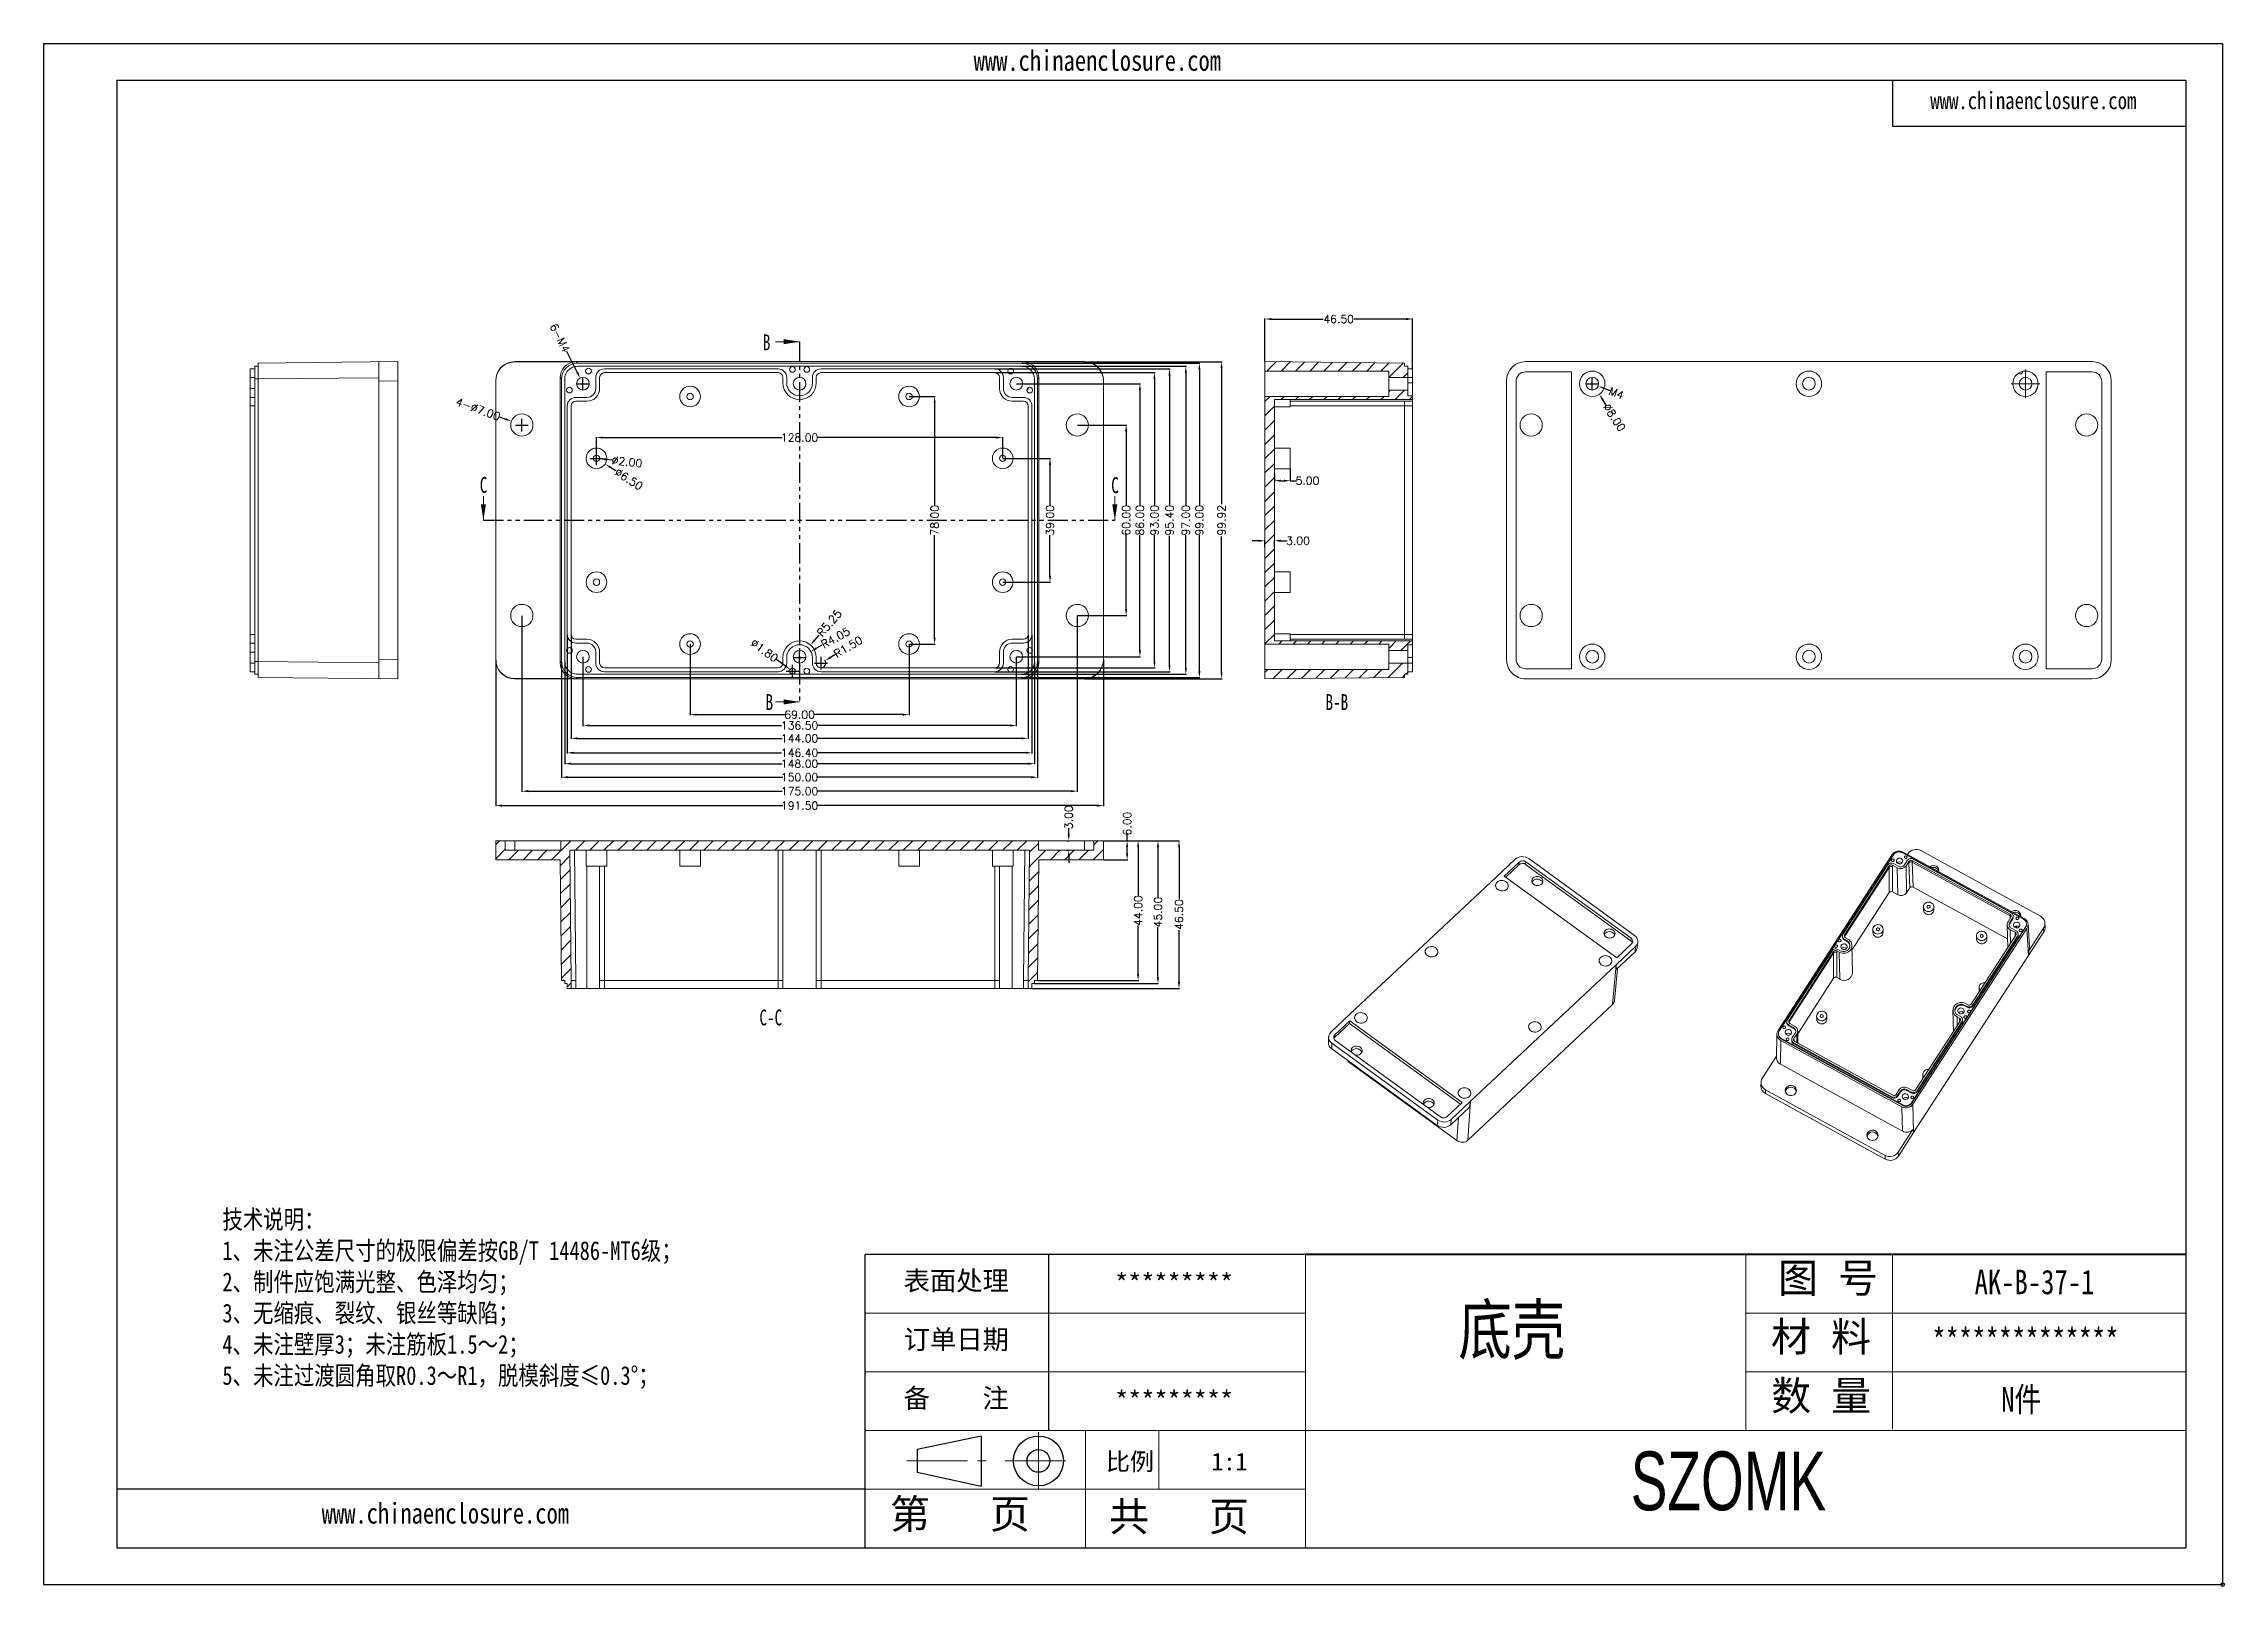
# Model space of a CAD drawing. Header units: inches. Extents: x -1263 to -64, y 346 to 832.
# Drawn here: x -751 to -64, y 346 to 832 of the extents above; entities that cross this region are included whole.
import ezdxf

# ---------------------------------------------------------------- set-up
doc = ezdxf.new("R2010")
doc.units = ezdxf.units.IN
doc.linetypes.add('CENTER2', pattern=[28.575, 19.05, -3.175, 3.175, -3.175])
doc.linetypes.add('PHANTOM', pattern=[12.7, 6.35, -1.27, 1.27, -1.27, 1.27, -1.27])
doc.layers.add('10', color=7, linetype='Continuous')
doc.layers.add('文字', color=81, linetype='Continuous')
for name, color, linetype, lineweight in [('粗实线', 7, 'Continuous', 30), ('细实线', 3, 'Continuous', 9), ('细点划线', 2, 'CENTER2', 9)]:
    doc.layers.add(name, color=color, linetype=linetype, lineweight=lineweight)
doc.styles.add('SLDTEXTSTYLE6', font='TXT', dxfattribs={"width": 0.7})
doc.styles.get("Standard").update_dxf_attribs({"font": 'txt', "bigfont": 'gbcbig.shx'})
doc.styles.add('宋体', font='', dxfattribs={"width": 0.8, "height": 3.5})
doc.styles.add('长仿宋', font='', dxfattribs={"width": 0.7, "height": 4})
doc.styles.get('宋体').set_extended_font_data('SimSun')
doc.styles.get('长仿宋').set_extended_font_data('SimSun')
doc.dimstyles.new('2.5', dxfattribs={"dimtxt": 2.5, "dimasz": 2, "dimexe": 0.18, "dimexo": 0.0625, "dimgap": 0.09, "dimtad": 0, "dimzin": 0, "dimdsep": 46, "dimtxsty": 'Standard', "dimcen": 2, "dimclrd": 3, "dimclre": 3, "dimclrt": 256, "dimadec": 0, "dimazin": 0, "dimtfac": 1, "dimtofl": 0, "dimtmove": 0, "dimatfit": 3, "dimfxl": 1, "dimtolj": 1, "dimtzin": 0, "dimarcsym": 0})
pattern_1 = [(45, (-139.8787, -478.574), (-2.245064, 2.245064), [])]

msp = doc.modelspace()

# ---------------------------------------------------------------- texts
at = {"color": 7, "linetype": 'Continuous', "char_height": 5, "attachment_point": 1, "style": 'SLDTEXTSTYLE6'}
for s, insert in [('B', (-524.07, 739.951)), ('C', (-613.25, 695.045)), ('C', (-414.308, 694.971)), ('B', (-523.192, 626.632)), ('B-B', (-346.781, 626.632)), ('C-C', (-525.126, 527.288))]:
    msp.add_mtext(s, dxfattribs=dict(at, insert=insert))
at = {"char_height": 6.08162, "width": 3456.49144, "attachment_point": 1}
for s, insert in [('{\\fSimHei|b0|i0|c134|p49;表面处理}', (-479.714, 444.902)), ('{\\fSimHei|b0|i0|c134|p49;*********}', (-413.104, 444.12)), ('{\\fSimHei|b0|i0|c134|p49;订单日期}', (-479.714, 426.409)), ('{\\fSimHei|b0|i0|c134|p49;备    注}', (-479.714, 407.917)), ('{\\fSimHei|b0|i0|c134|p49;*********}', (-413.104, 407.135))]:
    msp.add_mtext(s, dxfattribs=dict(at, insert=insert))
at = {"layer": '文字', "color": 0, "attachment_point": 1, "style": '宋体'}
for s, insert, char_height, width in [('www.chinaenclosure.com', (-457.648, 829.504), 6.50941, 114.36416), ('www.chinaenclosure.com', (-156.242, 816.344), 5.42451, 95.30346), ('{\\H1.111x;技术说明：\\P1、未注公差尺寸的极限偏差按GB/T 14486-MT6级；\\P2、制件应饱满光整、色泽均匀；\\P3、无缩痕、裂纹、银丝等缺陷；\\P4、未注壁厚3；未注筋板1.5～2；\\P5、未注过渡圆角取R0.3～R1，脱模斜度≤0.3%%D；}', (-694.347, 464.119), 5.30941, 252.01737), ('{\\H1.111x;AK-B-37-1}', (-142.279, 445.319), 6.93474, 80.17344), ('底壳', (-304.903, 434.185), 15.4105, 197.01826), ('{\\H1.111x;**************}', (-155.619, 426.827), 6.93474, 80.17344), ('{\\H1.111x;N件}', (-133.891, 408.334), 6.93474, 80.17344), ('www.chinaenclosure.com', (-663.056, 371.86), 6.50941, 114.36416)]:
    msp.add_mtext(s, dxfattribs=dict(at, insert=insert, char_height=char_height, width=width))
at = {"layer": '粗实线', "insert": (-250.609, 388.05), "char_height": 18.49265, "width": 207.3768, "attachment_point": 1, "style": '长仿宋'}
msp.add_mtext('{\\fSTXinwei|b0|i0|c134|p2;SZOMK}', dxfattribs=at)
at = {"layer": '细实线', "color": 7, "attachment_point": 1}
for s, insert, char_height, width in [('{\\fSimSun|b0|i0|c134|p54;图 号}', (-204.218, 447.343), 9.24633, 46.23163), ('{\\fSimSun|b0|i0|c134|p54;材 料   }', (-206.41, 428.85), 9.24633, 46.23163), ('{\\fSimSun|b0|i0|c134|p54;数 量}', (-206.365, 410.266), 9.24633, 41.77607), ('{\\fSimSun|b0|i0|c134|p54;比例}', (-415.955, 387.669), 5.5478, 24.3531), ('{\\fSimSun|b0|i0|c134|p54;1:1}', (-382.726, 387.669), 5.5478, 24.3531), ('{\\fSimSun|b0|i0|c134|p54;第   页}', (-483.994, 373.001), 9.24633, 69.34745), ('{\\fSimSun|b0|i0|c134|p54; 共   页}', (-421.296, 372.215), 9.24633, 69.34745)]:
    msp.add_mtext(s, dxfattribs=dict(at, insert=insert, char_height=char_height, width=width))

# ---------------------------------------------------------------- blocks, each defined once
blk = doc.blocks.new('SW_CENTERMARKSYMBOL_33')
at = {"color": 0, "linetype": 'Continuous', "lineweight": 0}
for p, q in [((-2.5, 0), (-4.5, 0)), ((0, 0), (-2.5, 0)), ((0, 2.5), (0, 4.5)), ((0, 0), (0, 2.5)), ((0, 0), (0, -2.5)), ((0, 0), (2.5, 0)), ((2.5, 0), (4.5, 0)), ((0, -2.5), (0, -4.5))]:
    blk.add_line(p, q, dxfattribs=at)
blk = doc.blocks.new('*D127')
at = {"color": 3, "lineweight": -2, "transparency": 16777216}
for p, q in [((-546.99, 642.35), (-546.99, 620)), ((-477.99, 642.35), (-477.99, 620)), ((-544.99, 620.18), (-517.16, 620.18)), ((-479.99, 620.18), (-507.82, 620.18))]:
    blk.add_line(p, q, dxfattribs=at)
at = {"color": 3, "transparency": 16777216}
for points in [[(-544.99, 620.52), (-544.99, 619.85), (-546.99, 620.18)], [(-479.99, 620.52), (-479.99, 619.85), (-477.99, 620.18)]]:
    blk.add_solid(points, dxfattribs=at)
at = {"layer": 'Defpoints', "color": 0, "transparency": 16777216}
for p in [(-546.99, 642.41), (-477.99, 642.41), (-477.99, 620.18)]:
    blk.add_point(p, dxfattribs=at)
at = {"transparency": 16777216, "insert": (-512.49, 620.18), "char_height": 2.5, "attachment_point": 5}
blk.add_mtext('\\A1;69.00', dxfattribs=at)
blk = doc.blocks.new('*D128')
at = {"color": 3, "lineweight": -2, "transparency": 16777216}
for p, q in [((-580.74, 638.35), (-580.74, 616.58)), ((-444.24, 638.35), (-444.24, 616.58)), ((-578.74, 616.76), (-518.2, 616.76)), ((-446.24, 616.76), (-506.77, 616.76))]:
    blk.add_line(p, q, dxfattribs=at)
at = {"color": 3, "transparency": 16777216}
for points in [[(-578.74, 617.09), (-578.74, 616.42), (-580.74, 616.76)], [(-446.24, 617.09), (-446.24, 616.42), (-444.24, 616.76)]]:
    blk.add_solid(points, dxfattribs=at)
at = {"layer": 'Defpoints', "color": 0, "transparency": 16777216}
for p in [(-580.74, 638.41), (-444.24, 638.41), (-580.74, 616.76)]:
    blk.add_point(p, dxfattribs=at)
at = {"transparency": 16777216, "insert": (-512.49, 616.76), "char_height": 2.5, "attachment_point": 5}
blk.add_mtext('\\A1;136.50', dxfattribs=at)
blk = doc.blocks.new('*D129')
at = {"color": 3, "lineweight": -2, "transparency": 16777216}
for p, q in [((-584.49, 645.35), (-584.49, 612.52)), ((-440.49, 645.35), (-440.49, 612.52)), ((-582.49, 612.7), (-518, 612.7)), ((-442.49, 612.7), (-506.98, 612.7))]:
    blk.add_line(p, q, dxfattribs=at)
at = {"color": 3, "transparency": 16777216}
for points in [[(-582.49, 613.03), (-582.49, 612.37), (-584.49, 612.7)], [(-442.49, 613.03), (-442.49, 612.37), (-440.49, 612.7)]]:
    blk.add_solid(points, dxfattribs=at)
at = {"layer": 'Defpoints', "color": 0, "transparency": 16777216}
for p in [(-584.49, 645.41), (-440.49, 645.41), (-440.49, 612.7)]:
    blk.add_point(p, dxfattribs=at)
at = {"transparency": 16777216, "insert": (-512.49, 612.7), "char_height": 2.5, "attachment_point": 5}
blk.add_mtext('\\A1;144.00', dxfattribs=at)
blk = doc.blocks.new('*D130')
at = {"color": 3, "lineweight": -2, "transparency": 16777216}
for p, q in [((-585.69, 645.35), (-585.69, 607.98)), ((-439.29, 645.35), (-439.29, 607.98)), ((-583.69, 608.16), (-518.2, 608.16)), ((-441.29, 608.16), (-506.77, 608.16))]:
    blk.add_line(p, q, dxfattribs=at)
at = {"color": 3, "transparency": 16777216}
for points in [[(-583.69, 608.5), (-583.69, 607.83), (-585.69, 608.16)], [(-441.29, 608.5), (-441.29, 607.83), (-439.29, 608.16)]]:
    blk.add_solid(points, dxfattribs=at)
at = {"layer": 'Defpoints', "color": 0, "transparency": 16777216}
for p in [(-585.69, 645.41), (-439.29, 645.41), (-585.69, 608.16)]:
    blk.add_point(p, dxfattribs=at)
at = {"transparency": 16777216, "insert": (-512.49, 608.16), "char_height": 2.5, "attachment_point": 5}
blk.add_mtext('\\A1;146.40', dxfattribs=at)
blk = doc.blocks.new('*D131')
at = {"color": 3, "lineweight": -2, "transparency": 16777216}
for p, q in [((-586.49, 636.85), (-586.49, 604.55)), ((-438.49, 636.85), (-438.49, 604.55)), ((-584.49, 604.73), (-518, 604.73)), ((-440.49, 604.73), (-506.98, 604.73))]:
    blk.add_line(p, q, dxfattribs=at)
at = {"color": 3, "transparency": 16777216}
for points in [[(-584.49, 605.07), (-584.49, 604.4), (-586.49, 604.73)], [(-440.49, 605.07), (-440.49, 604.4), (-438.49, 604.73)]]:
    blk.add_solid(points, dxfattribs=at)
at = {"layer": 'Defpoints', "color": 0, "transparency": 16777216}
for p in [(-586.49, 636.91), (-438.49, 636.91), (-438.49, 604.73)]:
    blk.add_point(p, dxfattribs=at)
at = {"transparency": 16777216, "insert": (-512.49, 604.73), "char_height": 2.5, "attachment_point": 5}
blk.add_mtext('\\A1;148.00', dxfattribs=at)
blk = doc.blocks.new('*D132')
at = {"color": 3, "lineweight": -2, "transparency": 16777216}
for p, q in [((-587.49, 636.85), (-587.49, 600.29)), ((-437.49, 636.85), (-437.49, 600.29)), ((-585.49, 600.47), (-517.79, 600.47)), ((-439.49, 600.47), (-507.19, 600.47))]:
    blk.add_line(p, q, dxfattribs=at)
at = {"color": 3, "transparency": 16777216}
for points in [[(-585.49, 600.8), (-585.49, 600.14), (-587.49, 600.47)], [(-439.49, 600.8), (-439.49, 600.14), (-437.49, 600.47)]]:
    blk.add_solid(points, dxfattribs=at)
at = {"layer": 'Defpoints', "color": 0, "transparency": 16777216}
for p in [(-587.49, 636.91), (-437.49, 636.91), (-587.49, 600.47)]:
    blk.add_point(p, dxfattribs=at)
at = {"transparency": 16777216, "insert": (-512.49, 600.47), "char_height": 2.5, "attachment_point": 5}
blk.add_mtext('\\A1;150.00', dxfattribs=at)
blk = doc.blocks.new('*D133')
at = {"color": 3, "lineweight": -2, "transparency": 16777216}
for p, q in [((-599.99, 651.35), (-599.99, 595.89)), ((-424.99, 651.35), (-424.99, 595.89)), ((-597.99, 596.07), (-518, 596.07)), ((-426.99, 596.07), (-506.98, 596.07))]:
    blk.add_line(p, q, dxfattribs=at)
at = {"color": 3, "transparency": 16777216}
for points in [[(-597.99, 596.41), (-597.99, 595.74), (-599.99, 596.07)], [(-426.99, 596.41), (-426.99, 595.74), (-424.99, 596.07)]]:
    blk.add_solid(points, dxfattribs=at)
at = {"layer": 'Defpoints', "color": 0, "transparency": 16777216}
for p in [(-599.99, 651.41), (-424.99, 651.41), (-424.99, 596.07)]:
    blk.add_point(p, dxfattribs=at)
at = {"transparency": 16777216, "insert": (-512.49, 596.07), "char_height": 2.5, "attachment_point": 5}
blk.add_mtext('\\A1;175.00', dxfattribs=at)
blk = doc.blocks.new('*D134')
at = {"color": 3, "lineweight": -2, "transparency": 16777216}
for p, q in [((-608.24, 637.39), (-608.24, 591.35)), ((-416.74, 637.5), (-416.74, 591.35)), ((-606.24, 591.53), (-517.79, 591.53)), ((-418.74, 591.53), (-507.19, 591.53))]:
    blk.add_line(p, q, dxfattribs=at)
at = {"color": 3, "transparency": 16777216}
for points in [[(-606.24, 591.86), (-606.24, 591.19), (-608.24, 591.53)], [(-418.74, 591.86), (-418.74, 591.19), (-416.74, 591.53)]]:
    blk.add_solid(points, dxfattribs=at)
at = {"layer": 'Defpoints', "color": 0, "transparency": 16777216}
for p in [(-608.24, 637.45), (-416.74, 637.56), (-608.24, 591.53)]:
    blk.add_point(p, dxfattribs=at)
at = {"transparency": 16777216, "insert": (-512.49, 591.53), "char_height": 2.5, "attachment_point": 5}
blk.add_mtext('\\A1;191.50', dxfattribs=at)
blk = doc.blocks.new('*D135')
at = {"color": 3, "lineweight": -2, "transparency": 16777216}
for p, q in [((-448.43, 700.91), (-433.41, 700.91)), ((-433.59, 698.91), (-433.59, 686.09)), ((-433.59, 663.91), (-433.59, 676.74)), ((-448.43, 661.91), (-433.41, 661.91))]:
    blk.add_line(p, q, dxfattribs=at)
at = {"color": 3, "transparency": 16777216}
for points in [[(-433.92, 698.91), (-433.25, 698.91), (-433.59, 700.91)], [(-433.92, 663.91), (-433.25, 663.91), (-433.59, 661.91)]]:
    blk.add_solid(points, dxfattribs=at)
at = {"layer": 'Defpoints', "color": 0, "transparency": 16777216}
for p in [(-448.49, 700.91), (-433.59, 700.91), (-448.49, 661.91)]:
    blk.add_point(p, dxfattribs=at)
at = {"transparency": 16777216, "insert": (-433.59, 681.41), "char_height": 2.5, "attachment_point": 5, "rotation": 90}
blk.add_mtext('\\A1;39.00', dxfattribs=at)
blk = doc.blocks.new('*D136')
at = {"color": 3, "lineweight": -2, "transparency": 16777216}
for p, q in [((-424.93, 711.41), (-409.43, 711.41)), ((-409.61, 709.41), (-409.61, 685.88)), ((-409.61, 653.41), (-409.61, 676.95)), ((-424.93, 651.41), (-409.43, 651.41))]:
    blk.add_line(p, q, dxfattribs=at)
at = {"color": 3, "transparency": 16777216}
for points in [[(-409.94, 709.41), (-409.27, 709.41), (-409.61, 711.41)], [(-409.94, 653.41), (-409.27, 653.41), (-409.61, 651.41)]]:
    blk.add_solid(points, dxfattribs=at)
at = {"layer": 'Defpoints', "color": 0, "transparency": 16777216}
for p in [(-424.99, 711.41), (-424.99, 651.41), (-409.61, 651.41)]:
    blk.add_point(p, dxfattribs=at)
at = {"transparency": 16777216, "insert": (-409.61, 681.41), "char_height": 2.5, "attachment_point": 5, "rotation": 90}
blk.add_mtext('\\A1;60.00', dxfattribs=at)
blk = doc.blocks.new('*D137')
at = {"color": 3, "lineweight": -2, "transparency": 16777216}
for p, q in [((-444.18, 724.41), (-405.08, 724.41)), ((-405.26, 722.41), (-405.26, 686.09)), ((-405.26, 640.41), (-405.26, 676.74)), ((-444.18, 638.41), (-405.08, 638.41))]:
    blk.add_line(p, q, dxfattribs=at)
at = {"color": 3, "transparency": 16777216}
for points in [[(-405.6, 722.41), (-404.93, 722.41), (-405.26, 724.41)], [(-405.6, 640.41), (-404.93, 640.41), (-405.26, 638.41)]]:
    blk.add_solid(points, dxfattribs=at)
at = {"layer": 'Defpoints', "color": 0, "transparency": 16777216}
for p in [(-444.24, 724.41), (-405.26, 724.41), (-444.24, 638.41)]:
    blk.add_point(p, dxfattribs=at)
at = {"transparency": 16777216, "insert": (-405.26, 681.41), "char_height": 2.5, "attachment_point": 5, "rotation": 90}
blk.add_mtext('\\A1;86.00', dxfattribs=at)
blk = doc.blocks.new('*D138')
at = {"color": 3, "lineweight": -2, "transparency": 16777216}
for p, q in [((-450.93, 727.91), (-400.5, 727.91)), ((-400.68, 725.91), (-400.68, 686.09)), ((-400.68, 636.91), (-400.68, 676.74)), ((-450.93, 634.91), (-400.5, 634.91))]:
    blk.add_line(p, q, dxfattribs=at)
at = {"color": 3, "transparency": 16777216}
for points in [[(-401.01, 725.91), (-400.35, 725.91), (-400.68, 727.91)], [(-401.01, 636.91), (-400.35, 636.91), (-400.68, 634.91)]]:
    blk.add_solid(points, dxfattribs=at)
at = {"layer": 'Defpoints', "color": 0, "transparency": 16777216}
for p in [(-450.99, 727.91), (-450.99, 634.91), (-400.68, 634.91)]:
    blk.add_point(p, dxfattribs=at)
at = {"transparency": 16777216, "insert": (-400.68, 681.41), "char_height": 2.5, "attachment_point": 5, "rotation": 90}
blk.add_mtext('\\A1;93.00', dxfattribs=at)
blk = doc.blocks.new('*D139')
at = {"color": 3, "lineweight": -2, "transparency": 16777216}
for p, q in [((-450.93, 729.11), (-395.75, 729.11)), ((-395.93, 727.11), (-395.93, 686.3)), ((-395.93, 635.71), (-395.93, 676.53)), ((-450.93, 633.71), (-395.75, 633.71))]:
    blk.add_line(p, q, dxfattribs=at)
at = {"color": 3, "transparency": 16777216}
for points in [[(-396.27, 727.11), (-395.6, 727.11), (-395.93, 729.11)], [(-396.27, 635.71), (-395.6, 635.71), (-395.93, 633.71)]]:
    blk.add_solid(points, dxfattribs=at)
at = {"layer": 'Defpoints', "color": 0, "transparency": 16777216}
for p in [(-450.99, 729.11), (-450.99, 633.71), (-395.93, 633.71)]:
    blk.add_point(p, dxfattribs=at)
at = {"transparency": 16777216, "insert": (-395.93, 681.41), "char_height": 2.5, "attachment_point": 5, "rotation": 90}
blk.add_mtext('\\A1;95.40', dxfattribs=at)
blk = doc.blocks.new('*D140')
at = {"color": 3, "lineweight": -2, "transparency": 16777216}
for p, q in [((-442.43, 729.91), (-390.62, 729.91)), ((-390.8, 727.91), (-390.8, 686.09)), ((-390.8, 634.91), (-390.8, 676.74)), ((-442.43, 632.91), (-390.62, 632.91))]:
    blk.add_line(p, q, dxfattribs=at)
at = {"color": 3, "transparency": 16777216}
for points in [[(-391.13, 727.91), (-390.46, 727.91), (-390.8, 729.91)], [(-391.13, 634.91), (-390.46, 634.91), (-390.8, 632.91)]]:
    blk.add_solid(points, dxfattribs=at)
at = {"layer": 'Defpoints', "color": 0, "transparency": 16777216}
for p in [(-442.49, 729.91), (-390.8, 729.91), (-442.49, 632.91)]:
    blk.add_point(p, dxfattribs=at)
at = {"transparency": 16777216, "insert": (-390.8, 681.41), "char_height": 2.5, "attachment_point": 5, "rotation": 90}
blk.add_mtext('\\A1;97.00', dxfattribs=at)
blk = doc.blocks.new('*D141')
at = {"color": 3, "lineweight": -2, "transparency": 16777216}
for p, q in [((-442.43, 730.91), (-386.35, 730.91)), ((-386.53, 728.91), (-386.53, 686.09)), ((-386.53, 633.91), (-386.53, 676.74)), ((-442.43, 631.91), (-386.35, 631.91))]:
    blk.add_line(p, q, dxfattribs=at)
at = {"color": 3, "transparency": 16777216}
for points in [[(-386.87, 728.91), (-386.2, 728.91), (-386.53, 730.91)], [(-386.87, 633.91), (-386.2, 633.91), (-386.53, 631.91)]]:
    blk.add_solid(points, dxfattribs=at)
at = {"layer": 'Defpoints', "color": 0, "transparency": 16777216}
for p in [(-442.49, 730.91), (-386.53, 730.91), (-442.49, 631.91)]:
    blk.add_point(p, dxfattribs=at)
at = {"transparency": 16777216, "insert": (-386.53, 681.41), "char_height": 2.5, "attachment_point": 5, "rotation": 90}
blk.add_mtext('\\A1;99.00', dxfattribs=at)
blk = doc.blocks.new('*D142')
at = {"color": 3, "lineweight": -2, "transparency": 16777216}
for p, q in [((-422.68, 731.37), (-379.35, 731.37)), ((-379.53, 729.37), (-379.53, 686.5)), ((-379.53, 633.45), (-379.53, 676.32)), ((-422.68, 631.45), (-379.35, 631.45))]:
    blk.add_line(p, q, dxfattribs=at)
at = {"color": 3, "transparency": 16777216}
for points in [[(-379.86, 729.37), (-379.2, 729.37), (-379.53, 731.37)], [(-379.86, 633.45), (-379.2, 633.45), (-379.53, 631.45)]]:
    blk.add_solid(points, dxfattribs=at)
at = {"layer": 'Defpoints', "color": 0, "transparency": 16777216}
for p in [(-422.74, 731.37), (-379.53, 731.37), (-422.74, 631.45)]:
    blk.add_point(p, dxfattribs=at)
at = {"transparency": 16777216, "insert": (-379.53, 681.41), "char_height": 2.5, "attachment_point": 5, "rotation": 90}
blk.add_mtext('\\A1;99.92', dxfattribs=at)
blk = doc.blocks.new('*D143')
at = {"color": 3, "lineweight": -2, "transparency": 16777216}
for p, q in [((-477.93, 720.41), (-469.76, 720.41)), ((-469.94, 718.41), (-469.94, 686.09)), ((-469.94, 644.41), (-469.94, 676.74)), ((-477.93, 642.41), (-469.76, 642.41))]:
    blk.add_line(p, q, dxfattribs=at)
at = {"color": 3, "transparency": 16777216}
for points in [[(-470.27, 718.41), (-469.61, 718.41), (-469.94, 720.41)], [(-470.27, 644.41), (-469.61, 644.41), (-469.94, 642.41)]]:
    blk.add_solid(points, dxfattribs=at)
at = {"layer": 'Defpoints', "color": 0, "transparency": 16777216}
for p in [(-477.99, 720.41), (-469.94, 720.41), (-477.99, 642.41)]:
    blk.add_point(p, dxfattribs=at)
at = {"transparency": 16777216, "insert": (-469.94, 681.41), "char_height": 2.5, "attachment_point": 5, "rotation": 90}
blk.add_mtext('\\A1;78.00', dxfattribs=at)
blk = doc.blocks.new('*D144')
at = {"color": 3, "lineweight": -2, "transparency": 16777216}
for p, q in [((-576.49, 700.98), (-576.49, 707.64)), ((-574.49, 707.46), (-518, 707.46)), ((-450.49, 707.46), (-506.98, 707.46)), ((-448.49, 700.98), (-448.49, 707.64))]:
    blk.add_line(p, q, dxfattribs=at)
at = {"color": 3, "transparency": 16777216}
for points in [[(-574.49, 707.8), (-574.49, 707.13), (-576.49, 707.46)], [(-450.49, 707.8), (-450.49, 707.13), (-448.49, 707.46)]]:
    blk.add_solid(points, dxfattribs=at)
at = {"layer": 'Defpoints', "color": 0, "transparency": 16777216}
for p in [(-576.49, 700.91), (-448.49, 707.46), (-448.49, 700.91)]:
    blk.add_point(p, dxfattribs=at)
at = {"transparency": 16777216, "insert": (-512.49, 707.46), "char_height": 2.5, "attachment_point": 5}
blk.add_mtext('\\A1;128.00', dxfattribs=at)
blk = doc.blocks.new('*D145')
at = {"color": 3, "lineweight": -2, "transparency": 16777216}
for p, q in [((-607.04, 713.97), (-605.16, 713.29)), ((-601.99, 711.41), (-597.99, 711.41)), ((-599.99, 709.41), (-599.99, 713.41))]:
    blk.add_line(p, q, dxfattribs=at)
at = {"color": 3, "transparency": 16777216}
blk.add_solid([(-605.05, 713.6), (-605.27, 712.98), (-603.28, 712.61)], dxfattribs=at)
at = {"layer": 'Defpoints', "color": 0, "transparency": 16777216}
for p in [(-603.28, 712.61), (-596.7, 710.22)]:
    blk.add_point(p, dxfattribs=at)
at = {"transparency": 16777216, "insert": (-613.78, 716.42), "char_height": 2.5, "attachment_point": 5, "rotation": 340.0644}
blk.add_mtext('\\A1;4-∅7.00', dxfattribs=at)
blk = doc.blocks.new('*D146')
at = {"color": 3, "lineweight": -2, "transparency": 16777216}
for p, q in [((-578.49, 700.91), (-574.49, 700.91)), ((-576.49, 698.91), (-576.49, 702.91)), ((-570.39, 697), (-572.07, 698.08))]:
    blk.add_line(p, q, dxfattribs=at)
at = {"color": 3, "transparency": 16777216}
blk.add_solid([(-571.89, 698.36), (-572.25, 697.8), (-573.75, 699.16)], dxfattribs=at)
at = {"layer": 'Defpoints', "color": 0, "transparency": 16777216}
for p in [(-579.22, 702.67), (-573.75, 699.16)]:
    blk.add_point(p, dxfattribs=at)
at = {"transparency": 16777216, "insert": (-566.28, 694.37), "char_height": 2.5, "attachment_point": 5, "rotation": 327.34017}
blk.add_mtext('\\A1;∅6.50', dxfattribs=at)
blk = doc.blocks.new('*D147')
at = {"color": 3, "lineweight": -2, "transparency": 16777216}
for p, q in [((-578.49, 700.91), (-574.49, 700.91)), ((-576.49, 698.91), (-576.49, 702.91)), ((-571.52, 700.36), (-573.51, 700.58))]:
    blk.add_line(p, q, dxfattribs=at)
at = {"color": 3, "transparency": 16777216}
blk.add_solid([(-573.47, 700.91), (-573.54, 700.25), (-575.49, 700.8)], dxfattribs=at)
at = {"layer": 'Defpoints', "color": 0, "transparency": 16777216}
for p in [(-577.48, 701.02), (-575.49, 700.8)]:
    blk.add_point(p, dxfattribs=at)
at = {"transparency": 16777216, "insert": (-566.87, 699.84), "char_height": 2.5, "attachment_point": 5, "rotation": 353.65184}
blk.add_mtext('\\A1;∅2.00', dxfattribs=at)
blk = doc.blocks.new('*D148')
at = {"color": 3, "lineweight": -2, "transparency": 16777216}
for p, q in [((-585.9, 734.67), (-582.54, 727.99)), ((-582.74, 724.41), (-578.74, 724.41)), ((-580.74, 722.41), (-580.74, 726.41))]:
    blk.add_line(p, q, dxfattribs=at)
at = {"color": 3, "transparency": 16777216}
blk.add_solid([(-582.24, 728.14), (-582.83, 727.84), (-581.64, 726.2)], dxfattribs=at)
at = {"layer": 'Defpoints', "color": 0, "transparency": 16777216}
for p in [(-581.64, 726.2), (-579.84, 722.63)]:
    blk.add_point(p, dxfattribs=at)
at = {"transparency": 16777216, "insert": (-588, 738.84), "char_height": 2.5, "attachment_point": 5, "rotation": 296.70929}
blk.add_mtext('\\A1;6-M4', dxfattribs=at)
blk = doc.blocks.new('*D149')
at = {"color": 3, "lineweight": -2, "transparency": 16777216}
for p, q in [((-365.88, 731.44), (-365.88, 744.98)), ((-363.88, 744.8), (-347.51, 744.8)), ((-321.38, 744.8), (-337.75, 744.8)), ((-319.38, 729.18), (-319.38, 744.98))]:
    blk.add_line(p, q, dxfattribs=at)
at = {"color": 3, "transparency": 16777216}
for points in [[(-363.88, 745.13), (-363.88, 744.46), (-365.88, 744.8)], [(-321.38, 745.13), (-321.38, 744.46), (-319.38, 744.8)]]:
    blk.add_solid(points, dxfattribs=at)
at = {"layer": 'Defpoints', "color": 0, "transparency": 16777216}
for p in [(-319.38, 744.8), (-365.88, 731.37), (-319.38, 729.11)]:
    blk.add_point(p, dxfattribs=at)
at = {"transparency": 16777216, "insert": (-342.63, 744.8), "char_height": 2.5, "attachment_point": 5}
blk.add_mtext('\\A1;46.50', dxfattribs=at)
blk = doc.blocks.new('*D150')
at = {"color": 3, "lineweight": -2, "transparency": 16777216}
for p, q in [((-367.88, 674.95), (-369.88, 674.95)), ((-365.88, 672.97), (-365.88, 675.13)), ((-362.88, 672.97), (-362.88, 675.13)), ((-360.88, 674.95), (-358.88, 674.95))]:
    blk.add_line(p, q, dxfattribs=at)
at = {"color": 3, "transparency": 16777216}
for points in [[(-367.88, 675.28), (-367.88, 674.62), (-365.88, 674.95)], [(-360.88, 675.28), (-360.88, 674.62), (-362.88, 674.95)]]:
    blk.add_solid(points, dxfattribs=at)
at = {"layer": 'Defpoints', "color": 0, "transparency": 16777216}
for p in [(-362.88, 674.95), (-365.88, 672.91), (-362.88, 672.91)]:
    blk.add_point(p, dxfattribs=at)
at = {"transparency": 16777216, "insert": (-355.46, 674.95), "char_height": 2.5, "attachment_point": 5}
blk.add_mtext('\\A1;3.00', dxfattribs=at)
blk = doc.blocks.new('*D151')
at = {"color": 3, "lineweight": -2, "transparency": 16777216}
for p, q in [((-362.88, 695.85), (-362.88, 693.7)), ((-357.88, 697.6), (-357.88, 693.7)), ((-360.88, 693.88), (-359.88, 693.88)), ((-357.88, 693.88), (-355.88, 693.88))]:
    blk.add_line(p, q, dxfattribs=at)
at = {"color": 3, "transparency": 16777216}
for points in [[(-360.88, 694.21), (-360.88, 693.55), (-362.88, 693.88)], [(-359.88, 694.21), (-359.88, 693.55), (-357.88, 693.88)]]:
    blk.add_solid(points, dxfattribs=at)
at = {"layer": 'Defpoints', "color": 0, "transparency": 16777216}
for p in [(-362.88, 695.91), (-357.88, 697.66), (-357.88, 693.88)]:
    blk.add_point(p, dxfattribs=at)
at = {"transparency": 16777216, "insert": (-352.46, 693.88), "char_height": 2.5, "attachment_point": 5}
blk.add_mtext('\\A1;5.00', dxfattribs=at)
blk = doc.blocks.new('*D153')
at = {"color": 3, "lineweight": -2, "transparency": 16777216}
for p, q in [((-264.73, 724.41), (-260.73, 724.41)), ((-262.73, 722.41), (-262.73, 726.41)), ((-258.34, 717.72), (-259.44, 719.4))]:
    blk.add_line(p, q, dxfattribs=at)
at = {"color": 3, "transparency": 16777216}
blk.add_solid([(-259.16, 719.58), (-259.72, 719.21), (-260.54, 721.07)], dxfattribs=at)
at = {"layer": 'Defpoints', "color": 0, "transparency": 16777216}
for p in [(-264.92, 727.76), (-260.54, 721.07)]:
    blk.add_point(p, dxfattribs=at)
at = {"transparency": 16777216, "insert": (-255.78, 713.82), "char_height": 2.5, "attachment_point": 5, "rotation": 303.26944}
blk.add_mtext('\\A1;∅8.00', dxfattribs=at)
blk = doc.blocks.new('*D154')
at = {"color": 3, "lineweight": -2, "transparency": 16777216}
for p, q in [((-264.73, 724.41), (-260.73, 724.41)), ((-262.73, 722.41), (-262.73, 726.41)), ((-257.14, 722.23), (-259, 722.96))]:
    blk.add_line(p, q, dxfattribs=at)
at = {"color": 3, "transparency": 16777216}
blk.add_solid([(-258.88, 723.27), (-259.12, 722.65), (-260.87, 723.69)], dxfattribs=at)
at = {"layer": 'Defpoints', "color": 0, "transparency": 16777216}
for p in [(-264.59, 725.14), (-260.87, 723.69)]:
    blk.add_point(p, dxfattribs=at)
at = {"transparency": 16777216, "insert": (-255.12, 721.44), "char_height": 2.5, "attachment_point": 5, "rotation": 338.70242}
blk.add_mtext('\\A1;M4', dxfattribs=at)
blk = doc.blocks.new('*D155')
at = {"color": 3, "lineweight": -2, "transparency": 16777216}
for p, q in [((-416.68, 580.45), (-409.1, 580.45)), ((-409.28, 580.45), (-409.28, 582.45)), ((-409.28, 576.45), (-409.28, 578.45)), ((-416.68, 574.45), (-409.1, 574.45))]:
    blk.add_line(p, q, dxfattribs=at)
at = {"color": 3, "transparency": 16777216}
for points in [[(-409.61, 578.45), (-408.95, 578.45), (-409.28, 580.45)], [(-409.61, 576.45), (-408.95, 576.45), (-409.28, 574.45)]]:
    blk.add_solid(points, dxfattribs=at)
at = {"layer": 'Defpoints', "color": 0, "transparency": 16777216}
for p in [(-416.74, 580.45), (-409.28, 580.45), (-416.74, 574.45)]:
    blk.add_point(p, dxfattribs=at)
at = {"transparency": 16777216, "insert": (-409.28, 585.87), "char_height": 2.5, "attachment_point": 5, "rotation": 90}
blk.add_mtext('\\A1;6.00', dxfattribs=at)
blk = doc.blocks.new('*D156')
at = {"color": 3, "lineweight": -2, "transparency": 16777216}
for p, q in [((-416.68, 580.45), (-405.65, 580.45)), ((-405.83, 578.45), (-405.83, 563.12)), ((-405.83, 538.45), (-405.83, 553.77)), ((-437.43, 536.45), (-405.65, 536.45))]:
    blk.add_line(p, q, dxfattribs=at)
at = {"color": 3, "transparency": 16777216}
for points in [[(-406.16, 578.45), (-405.5, 578.45), (-405.83, 580.45)], [(-406.16, 538.45), (-405.5, 538.45), (-405.83, 536.45)]]:
    blk.add_solid(points, dxfattribs=at)
at = {"layer": 'Defpoints', "color": 0, "transparency": 16777216}
for p in [(-416.74, 580.45), (-405.83, 580.45), (-437.49, 536.45)]:
    blk.add_point(p, dxfattribs=at)
at = {"transparency": 16777216, "insert": (-405.83, 558.45), "char_height": 2.5, "attachment_point": 5, "rotation": 90}
blk.add_mtext('\\A1;44.00', dxfattribs=at)
blk = doc.blocks.new('*D157')
at = {"color": 3, "lineweight": -2, "transparency": 16777216}
for p, q in [((-427.69, 582.45), (-427.69, 584.45)), ((-428.43, 580.45), (-427.51, 580.45)), ((-428.43, 577.45), (-427.51, 577.45)), ((-427.69, 575.45), (-427.69, 573.45))]:
    blk.add_line(p, q, dxfattribs=at)
at = {"color": 3, "transparency": 16777216}
for points in [[(-428.02, 582.45), (-427.36, 582.45), (-427.69, 580.45)], [(-428.02, 575.45), (-427.36, 575.45), (-427.69, 577.45)]]:
    blk.add_solid(points, dxfattribs=at)
at = {"layer": 'Defpoints', "color": 0, "transparency": 16777216}
for p in [(-428.49, 580.45), (-428.49, 577.45), (-427.69, 580.45)]:
    blk.add_point(p, dxfattribs=at)
at = {"transparency": 16777216, "insert": (-427.69, 587.87), "char_height": 2.5, "attachment_point": 5, "rotation": 90}
blk.add_mtext('\\A1;3.00', dxfattribs=at)
blk = doc.blocks.new('*D158')
at = {"color": 3, "lineweight": -2, "transparency": 16777216}
for p, q in [((-416.68, 580.45), (-399.39, 580.45)), ((-399.57, 578.45), (-399.57, 562.62)), ((-399.57, 537.45), (-399.57, 553.27)), ((-438.43, 535.45), (-399.39, 535.45))]:
    blk.add_line(p, q, dxfattribs=at)
at = {"color": 3, "transparency": 16777216}
for points in [[(-399.91, 578.45), (-399.24, 578.45), (-399.57, 580.45)], [(-399.91, 537.45), (-399.24, 537.45), (-399.57, 535.45)]]:
    blk.add_solid(points, dxfattribs=at)
at = {"layer": 'Defpoints', "color": 0, "transparency": 16777216}
for p in [(-416.74, 580.45), (-399.57, 580.45), (-438.49, 535.45)]:
    blk.add_point(p, dxfattribs=at)
at = {"transparency": 16777216, "insert": (-399.57, 557.95), "char_height": 2.5, "attachment_point": 5, "rotation": 90}
blk.add_mtext('\\A1;45.00', dxfattribs=at)
blk = doc.blocks.new('*D159')
at = {"color": 3, "lineweight": -2, "transparency": 16777216}
for p, q in [((-416.68, 580.45), (-392.76, 580.45)), ((-392.94, 578.45), (-392.94, 562.08)), ((-392.94, 535.95), (-392.94, 552.31)), ((-439.23, 533.95), (-392.76, 533.95))]:
    blk.add_line(p, q, dxfattribs=at)
at = {"color": 3, "transparency": 16777216}
for points in [[(-393.27, 578.45), (-392.6, 578.45), (-392.94, 580.45)], [(-393.27, 535.95), (-392.6, 535.95), (-392.94, 533.95)]]:
    blk.add_solid(points, dxfattribs=at)
at = {"layer": 'Defpoints', "color": 0, "transparency": 16777216}
for p in [(-416.74, 580.45), (-392.94, 580.45), (-439.29, 533.95)]:
    blk.add_point(p, dxfattribs=at)
at = {"transparency": 16777216, "insert": (-392.94, 557.2), "char_height": 2.5, "attachment_point": 5, "rotation": 90}
blk.add_mtext('\\A1;46.50', dxfattribs=at)
blk = doc.blocks.new('*D160')
at = {"color": 3, "lineweight": -2, "transparency": 16777216}
for p, q in [((-512.49, 636.16), (-512.49, 640.16)), ((-506.44, 645.17), (-507.75, 643.65)), ((-514.49, 638.16), (-510.49, 638.16))]:
    blk.add_line(p, q, dxfattribs=at)
at = {"color": 3, "transparency": 16777216}
blk.add_solid([(-508, 643.87), (-507.5, 643.43), (-509.06, 642.14)], dxfattribs=at)
at = {"layer": 'Defpoints', "color": 0, "transparency": 16777216}
for p in [(-509.06, 642.14), (-512.49, 638.16)]:
    blk.add_point(p, dxfattribs=at)
at = {"transparency": 16777216, "insert": (-503.12, 649.02), "char_height": 2.5, "attachment_point": 5, "rotation": 49.20187}
blk.add_mtext('\\A1;R5.25', dxfattribs=at)
blk = doc.blocks.new('*D161')
at = {"color": 3, "lineweight": -2, "transparency": 16777216}
for p, q in [((-512.49, 636.16), (-512.49, 640.16)), ((-505.43, 642.04), (-507.19, 641.08)), ((-514.49, 638.16), (-510.49, 638.16))]:
    blk.add_line(p, q, dxfattribs=at)
at = {"color": 3, "transparency": 16777216}
blk.add_solid([(-507.35, 641.37), (-507.03, 640.79), (-508.94, 640.11)], dxfattribs=at)
at = {"layer": 'Defpoints', "color": 0, "transparency": 16777216}
for p in [(-508.94, 640.11), (-512.49, 638.16)]:
    blk.add_point(p, dxfattribs=at)
at = {"transparency": 16777216, "insert": (-501.16, 644.39), "char_height": 2.5, "attachment_point": 5, "rotation": 28.79412}
blk.add_mtext('\\A1;R4.05', dxfattribs=at)
blk = doc.blocks.new('*D162')
at = {"color": 3, "lineweight": -2, "transparency": 16777216}
for p, q in [((-501.02, 639.24), (-502.73, 638.21)), ((-507.74, 636.41), (-503.74, 636.41)), ((-505.74, 634.41), (-505.74, 638.41))]:
    blk.add_line(p, q, dxfattribs=at)
blk.add_arc((-505.74, 636.41), 1.5, 272.38732, 37.75751, dxfattribs=at)
at = {"color": 3, "transparency": 16777216}
blk.add_solid([(-502.91, 638.5), (-502.56, 637.92), (-504.45, 637.18)], dxfattribs=at)
at = {"layer": 'Defpoints', "color": 0, "transparency": 16777216}
for p in [(-505.74, 636.41), (-504.45, 637.18)]:
    blk.add_point(p, dxfattribs=at)
at = {"transparency": 16777216, "insert": (-497.19, 641.53), "char_height": 2.5, "attachment_point": 5, "rotation": 30.88202}
blk.add_mtext('\\A1;R1.50', dxfattribs=at)
blk = doc.blocks.new('*D163')
at = {"color": 3, "lineweight": -2, "transparency": 16777216}
for p, q in [((-519.96, 637.74), (-517.08, 635.63)), ((-516.74, 633.91), (-512.74, 633.91)), ((-514.74, 631.91), (-514.74, 635.91))]:
    blk.add_line(p, q, dxfattribs=at)
at = {"color": 3, "transparency": 16777216}
blk.add_solid([(-516.88, 635.9), (-517.28, 635.36), (-515.46, 634.45)], dxfattribs=at)
at = {"layer": 'Defpoints', "color": 0, "transparency": 16777216}
for p in [(-515.46, 634.45), (-514.01, 633.38)]:
    blk.add_point(p, dxfattribs=at)
at = {"transparency": 16777216, "insert": (-523.56, 640.38), "char_height": 2.5, "attachment_point": 5, "rotation": 323.77079}
blk.add_mtext('\\A1;∅1.80', dxfattribs=at)

# ---------------------------------------------------------------- dimensions: what is measured, and where the dimension line sits
dim = msp.add_diameter_dim_2p(p1=(-579.84, 722.627), p2=(-581.638, 726.2), text='6-M4', dimstyle='2.5')
dim.commit()
dim.dimension.update_dxf_attribs({"geometry": '*D148', "text_midpoint": (-587.998, 738.841), "dimtype": 163})
for base, p1, p2, picture, middle in [((-319.38, 744.797), (-365.88, 731.374), (-319.38, 729.113), '*D149', (-342.63, 744.797)), ((-448.489, 707.465), (-576.489, 700.913), (-448.489, 700.913), '*D144', (-512.489, 707.465)), ((-357.88, 693.881), (-362.88, 695.909), (-357.88, 697.663), '*D151', (-352.457, 693.881)), ((-362.88, 674.95), (-365.88, 672.909), (-362.88, 672.909), '*D150', (-355.457, 674.95)), ((-424.989, 596.074), (-599.989, 651.413), (-424.989, 651.413), '*D133', (-512.489, 596.074)), ((-585.689, 608.162), (-439.289, 645.413), (-585.689, 645.413), '*D130', (-512.489, 608.162)), ((-440.489, 612.701), (-584.489, 645.413), (-440.489, 645.413), '*D129', (-512.489, 612.701)), ((-477.989, 620.184), (-546.989, 642.413), (-477.989, 642.413), '*D127', (-512.489, 620.184)), ((-608.239, 591.526), (-416.739, 637.558), (-608.239, 637.45), '*D134', (-512.489, 591.526)), ((-587.489, 600.469), (-437.489, 636.913), (-587.489, 636.913), '*D132', (-512.489, 600.469)), ((-438.489, 604.734), (-586.489, 636.913), (-438.489, 636.913), '*D131', (-512.489, 604.734)), ((-580.739, 616.757), (-444.239, 638.413), (-580.739, 638.413), '*D128', (-512.489, 616.757))]:
    dim = msp.add_linear_dim(base=base, p1=p1, p2=p2, dimstyle='2.5')
    dim.commit()
    dim.dimension.update_dxf_attribs({"geometry": picture, "text_midpoint": middle})
for base, p1, p2, picture, middle in [((-395.935, 633.714), (-450.989, 729.113), (-450.989, 633.714), '*D139', (-395.935, 681.413)), ((-386.533, 730.913), (-442.488, 631.913), (-442.488, 730.913), '*D141', (-386.533, 681.413)), ((-390.795, 729.913), (-442.488, 632.913), (-442.488, 729.913), '*D140', (-390.795, 681.413)), ((-379.529, 731.374), (-422.739, 631.453), (-422.739, 731.374), '*D142', (-379.529, 681.413)), ((-469.94, 720.413), (-477.989, 642.413), (-477.989, 720.413), '*D143', (-469.94, 681.413)), ((-433.587, 700.913), (-448.489, 661.913), (-448.489, 700.913), '*D135', (-433.587, 681.413)), ((-427.691, 580.447), (-428.489, 577.447), (-428.489, 580.447), '*D157', (-427.691, 587.87)), ((-409.279, 580.447), (-416.739, 574.447), (-416.739, 580.447), '*D155', (-409.279, 585.87)), ((-392.935, 580.447), (-439.289, 533.947), (-416.739, 580.447), '*D159', (-392.935, 557.197)), ((-399.572, 580.447), (-438.489, 535.447), (-416.739, 580.447), '*D158', (-399.572, 557.947)), ((-405.829, 580.447), (-437.489, 536.447), (-416.739, 580.447), '*D156', (-405.829, 558.447))]:
    dim = msp.add_linear_dim(base=base, p1=p1, p2=p2, angle=90, dimstyle='2.5')
    dim.commit()
    dim.dimension.update_dxf_attribs({"geometry": picture, "text_midpoint": middle})
for base, p1, p2, picture, middle in [((-400.679, 634.914), (-450.989, 727.913), (-450.989, 634.914), '*D138', (-400.679, 681.413)), ((-405.262, 724.413), (-444.239, 638.413), (-444.239, 724.413), '*D137', (-405.262, 681.413)), ((-409.605, 651.413), (-424.989, 711.413), (-424.989, 651.413), '*D136', (-409.605, 681.413))]:
    dim = msp.add_linear_dim(base=base, p1=p1, p2=p2, angle=90, dimstyle='2.5')
    dim.commit()
    dim.dimension.update_dxf_attribs({"geometry": picture, "text_midpoint": middle, "dimtype": 160})
for p1, p2, picture, middle in [((-264.925, 727.758), (-260.536, 721.069), '*D153', (-255.778, 713.817)), ((-579.225, 702.667), (-573.753, 699.16), '*D146', (-566.275, 694.367)), ((-577.483, 701.024), (-575.495, 700.803), '*D147', (-566.875, 699.844))]:
    dim = msp.add_diameter_dim_2p(p1=p1, p2=p2, dimstyle='2.5')
    dim.commit()
    dim.dimension.update_dxf_attribs({"geometry": picture, "text_midpoint": middle})
for p1, p2, text, picture, middle in [((-264.594, 725.14), (-260.867, 723.687), 'M4', '*D154', (-255.115, 721.445)), ((-596.699, 710.22), (-603.279, 712.607), '4-<>', '*D145', (-613.783, 716.416))]:
    dim = msp.add_diameter_dim_2p(p1=p1, p2=p2, text=text, dimstyle='2.5')
    dim.commit()
    dim.dimension.update_dxf_attribs({"geometry": picture, "text_midpoint": middle})
for center, mpoint, picture, middle in [((-512.489, 638.163), (-509.058, 642.138), '*D160', (-503.119, 649.019)), ((-512.489, 638.163), (-508.94, 640.114), '*D161', (-501.156, 644.392)), ((-505.739, 636.414), (-504.451, 637.183), '*D162', (-497.187, 641.528))]:
    dim = msp.add_radius_dim(center=center, mpoint=mpoint, dimstyle='2.5')
    dim.commit()
    dim.dimension.update_dxf_attribs({"geometry": picture, "text_midpoint": middle})
dim = msp.add_diameter_dim_2p(p1=(-514.013, 633.381), p2=(-515.465, 634.445), dimstyle='2.5')
dim.commit()
dim.dimension.update_dxf_attribs({"geometry": '*D163', "text_midpoint": (-523.563, 640.379), "dimtype": 163})

# ---------------------------------------------------------------- hatches: boundary and pattern name
at = {"linetype": 'Continuous', "lineweight": 0}
h = msp.add_hatch(dxfattribs=at)
h.set_pattern_fill('ANSI31', color=4, style=0)
h.set_pattern_definition(pattern_1)
h.paths.add_polyline_path([(-320.88, 729.913), (-321.88, 729.913), (-321.88, 730.913), (-365.88, 731.374), (-365.88, 728.413), (-326.88, 728.413), (-326.88, 726.413), (-320.88, 726.413)], flags=0)
h = msp.add_hatch(dxfattribs=at)
h.set_pattern_fill('ANSI31', color=4, style=0)
h.set_pattern_definition(pattern_1)
h.paths.add_polyline_path([(-362.88, 719.413), (-319.38, 719.413), (-319.38, 720.613), (-320.88, 720.613), (-320.88, 722.413), (-326.88, 722.413), (-326.88, 720.413), (-365.88, 720.413), (-365.88, 642.413), (-326.88, 642.413), (-326.88, 640.413), (-320.88, 640.413), (-320.88, 642.213), (-319.38, 642.213), (-319.38, 643.413), (-362.88, 643.413)], flags=0)
h = msp.add_hatch(dxfattribs=at)
h.set_pattern_fill('ANSI31', color=4, style=0)
h.set_pattern_definition(pattern_1)
h.paths.add_polyline_path([(-321.88, 632.913), (-320.88, 632.913), (-320.88, 636.413), (-326.88, 636.413), (-326.88, 634.413), (-365.88, 634.413), (-365.88, 631.453), (-321.88, 631.913)], flags=0)
h = msp.add_hatch(dxfattribs=at)
h.set_pattern_fill('ANSI31', color=4, style=0)
h.set_pattern_definition([(45, (0, -20.3398), (-2.245064, 2.245064), [])])
h.paths.add_polyline_path([(-587.887, 574.447), (-587.489, 536.447), (-586.489, 536.447), (-586.489, 535.447), (-585.689, 535.447), (-585.689, 533.947), (-584.489, 533.947), (-584.489, 536.447), (-584.918, 577.447), (-440.06, 577.447), (-440.489, 536.447), (-440.489, 533.947), (-439.289, 533.947), (-439.289, 535.447), (-438.489, 535.447), (-438.489, 536.447), (-437.489, 536.447), (-437.091, 574.447), (-416.739, 574.447), (-416.739, 580.447), (-419.739, 580.447), (-419.739, 577.447), (-437.239, 577.447), (-437.239, 580.447), (-587.739, 580.447), (-587.739, 577.447), (-605.239, 577.447), (-605.239, 580.447), (-608.239, 580.447), (-608.239, 574.447)])

# ---------------------------------------------------------------- linework, layer by layer
for p, q in [((-750.672, 831.561), (-64.132, 831.561)), ((-750.672, 831.561), (-750.672, 346.129)), ((-64.132, 831.561), (-64.132, 346.129)), ((-727.556, 820.003), (-75.69, 820.003)), ((-727.556, 820.003), (-727.556, 357.687)), ((-168.154, 820.003), (-168.154, 805.556)), ((-75.69, 820.003), (-75.69, 357.687)), ((-168.154, 805.556), (-75.69, 805.556)), ((-353.08, 450.15), (-491.775, 450.15)), ((-491.775, 357.687), (-491.775, 450.15)), ((-433.985, 394.672), (-433.985, 450.15)), ((-491.775, 376.179), (-727.556, 376.179)), ((-727.556, 357.687), (-75.69, 357.687)), ((-750.672, 346.129), (-64.132, 346.129))]:
    msp.add_line(p, q)
at = {"color": 7, "linetype": 'Continuous', "lineweight": 0}
for p, q in [((-520.089, 737.667), (-512.489, 737.667)), ((-612.108, 689.013), (-612.108, 681.413)), ((-413.16, 689.013), (-413.16, 681.413)), ((-520.089, 624.181), (-512.489, 624.181))]:
    msp.add_line(p, q, dxfattribs=at)
at = {"color": 1, "linetype": 'PHANTOM', "lineweight": 30}
for p, q in [((-512.489, 737.667), (-512.489, 624.181)), ((-612.108, 681.413), (-413.16, 681.413))]:
    msp.add_line(p, q, dxfattribs=at)
at = {"color": 7, "linetype": 'Continuous', "lineweight": 15}
for p, q in [((-685.603, 729.113), (-684.103, 729.113)), ((-685.603, 726.413), (-685.603, 729.113)), ((-684.103, 729.913), (-683.103, 729.913)), ((-683.103, 730.913), (-639.103, 731.374)), ((-683.103, 725.914), (-683.103, 730.913)), ((-645.103, 731.269), (-639.103, 731.374)), ((-645.103, 725.269), (-645.103, 731.269)), ((-639.103, 731.374), (-639.103, 725.373)), ((-602.239, 731.374), (-602.239, 731.269)), ((-602.239, 731.374), (-582.95, 731.374)), ((-602.239, 731.269), (-583.533, 731.269)), ((-582.95, 731.374), (-582.489, 730.913)), ((-442.028, 731.374), (-582.95, 731.374)), ((-442.488, 730.913), (-582.489, 730.913)), ((-442.488, 729.913), (-582.489, 729.913)), ((-519.239, 729.113), (-573.989, 729.113)), ((-450.989, 729.113), (-505.739, 729.113)), ((-442.488, 730.913), (-442.028, 731.374)), ((-422.739, 731.374), (-442.028, 731.374)), ((-422.739, 731.269), (-441.445, 731.269)), ((-422.739, 731.269), (-422.739, 731.374)), ((-365.88, 731.374), (-365.88, 728.413)), ((-365.88, 731.374), (-321.88, 730.913)), ((-326.88, 728.413), (-365.88, 728.413)), ((-365.88, 728.413), (-365.88, 720.413)), ((-326.88, 728.413), (-326.88, 726.413)), ((-321.88, 730.913), (-321.88, 729.913)), ((-321.88, 729.913), (-320.88, 729.913)), ((-320.88, 726.413), (-320.88, 729.913)), ((-320.88, 729.113), (-319.38, 729.113)), ((-319.38, 729.113), (-319.38, 726.413)), ((-283.731, 731.374), (-264.942, 731.374)), ((-264.942, 731.374), (-124.02, 731.374)), ((-105.231, 731.374), (-124.02, 731.374)), ((-684.103, 726.413), (-685.603, 726.413)), ((-685.603, 722.913), (-685.603, 726.413)), ((-685.603, 722.913), (-684.103, 722.913)), ((-685.603, 720.113), (-685.603, 722.913)), ((-684.103, 725.914), (-683.103, 725.914)), ((-684.103, 636.913), (-684.103, 725.914)), ((-645.103, 726.312), (-683.103, 725.914)), ((-683.103, 636.913), (-683.103, 725.914)), ((-639.103, 725.373), (-645.103, 725.269)), ((-645.103, 637.558), (-645.103, 725.269)), ((-639.103, 637.454), (-639.103, 725.373)), ((-608.239, 725.269), (-608.239, 725.373)), ((-608.239, 637.558), (-608.239, 725.269)), ((-587.887, 726.312), (-587.887, 636.515)), ((-587.489, 725.914), (-587.887, 726.312)), ((-587.489, 725.914), (-587.489, 636.913)), ((-586.489, 725.914), (-586.489, 636.913)), ((-576.689, 726.413), (-576.689, 722.913)), ((-575.489, 726.413), (-575.489, 722.913)), ((-519.239, 727.913), (-573.989, 727.913)), ((-517.739, 724.663), (-517.739, 726.413)), ((-516.539, 724.663), (-516.539, 726.413)), ((-508.439, 726.413), (-508.439, 724.663)), ((-507.239, 726.413), (-507.239, 724.663)), ((-450.989, 727.913), (-505.739, 727.913)), ((-449.489, 722.913), (-449.489, 726.413)), ((-448.289, 722.913), (-448.289, 726.413)), ((-438.489, 636.913), (-438.489, 725.914)), ((-437.091, 726.312), (-437.489, 725.914)), ((-437.489, 636.913), (-437.489, 725.914)), ((-437.091, 636.515), (-437.091, 726.312)), ((-416.739, 725.373), (-416.739, 725.269)), ((-416.739, 637.558), (-416.739, 725.269)), ((-326.88, 726.413), (-320.88, 726.413)), ((-326.88, 726.413), (-326.88, 722.413)), ((-326.88, 722.413), (-326.88, 720.413)), ((-320.88, 722.413), (-326.88, 722.413)), ((-320.88, 726.413), (-320.88, 722.413)), ((-319.38, 726.413), (-320.88, 726.413)), ((-319.38, 724.663), (-320.88, 724.663)), ((-320.88, 720.613), (-320.88, 722.413)), ((-319.38, 726.413), (-319.38, 724.663)), ((-319.38, 724.663), (-319.38, 720.613)), ((-289.731, 637.454), (-289.731, 725.373)), ((-286.731, 725.163), (-286.731, 637.663)), ((-269.231, 728.163), (-283.731, 728.163)), ((-269.231, 634.663), (-269.231, 728.163)), ((-119.731, 728.163), (-105.231, 728.163)), ((-119.731, 634.663), (-119.731, 728.163)), ((-102.231, 725.163), (-102.231, 637.663)), ((-99.231, 637.454), (-99.231, 725.373)), ((-685.603, 720.113), (-684.103, 720.113)), ((-685.603, 717.413), (-685.603, 720.113)), ((-684.103, 717.413), (-685.603, 717.413)), ((-685.603, 645.413), (-685.603, 717.413)), ((-585.689, 717.413), (-585.689, 645.413)), ((-584.489, 717.413), (-584.489, 645.413)), ((-579.489, 720.113), (-582.989, 720.113)), ((-579.489, 718.913), (-582.989, 718.913)), ((-441.989, 720.113), (-445.489, 720.113)), ((-441.989, 718.913), (-445.489, 718.913)), ((-440.489, 645.413), (-440.489, 717.413)), ((-439.289, 645.413), (-439.289, 717.413)), ((-365.88, 720.413), (-326.88, 720.413)), ((-365.88, 720.413), (-365.88, 642.413)), ((-362.88, 719.413), (-362.88, 643.413)), ((-319.38, 719.413), (-362.88, 719.413)), ((-362.88, 717.163), (-357.88, 717.163)), ((-357.88, 717.163), (-357.88, 719.413)), ((-319.38, 718.913), (-357.88, 718.913)), ((-319.38, 717.413), (-321.88, 717.413)), ((-321.88, 645.413), (-321.88, 717.413)), ((-320.88, 720.613), (-319.38, 720.613)), ((-319.38, 719.413), (-319.38, 720.613)), ((-319.38, 718.913), (-319.38, 719.413)), ((-319.38, 718.913), (-319.38, 717.413)), ((-319.38, 645.413), (-319.38, 717.413)), ((-357.88, 704.163), (-362.88, 704.163)), ((-357.88, 700.913), (-357.88, 704.163)), ((-357.88, 697.663), (-357.88, 700.913)), ((-362.88, 697.663), (-357.88, 697.663)), ((-357.88, 665.163), (-362.88, 665.163)), ((-357.88, 665.163), (-357.88, 661.913)), ((-357.88, 661.913), (-357.88, 658.663)), ((-362.88, 658.663), (-357.88, 658.663)), ((-685.603, 645.413), (-684.103, 645.413)), ((-685.603, 642.713), (-685.603, 645.413)), ((-684.103, 642.713), (-685.603, 642.713)), ((-685.603, 639.913), (-685.603, 642.713)), ((-685.603, 639.913), (-684.103, 639.913)), ((-685.603, 636.414), (-685.603, 639.913)), ((-582.989, 643.913), (-579.489, 643.913)), ((-582.989, 642.713), (-579.489, 642.713)), ((-576.689, 639.913), (-576.689, 636.414)), ((-575.489, 639.913), (-575.489, 636.414)), ((-449.489, 636.414), (-449.489, 639.913)), ((-448.289, 636.414), (-448.289, 639.913)), ((-445.489, 643.913), (-441.989, 643.913)), ((-445.489, 642.713), (-441.989, 642.713)), ((-365.88, 634.413), (-365.88, 642.413)), ((-365.88, 642.413), (-326.88, 642.413)), ((-357.88, 645.663), (-362.88, 645.663)), ((-319.38, 643.413), (-362.88, 643.413)), ((-357.88, 645.663), (-357.88, 643.413)), ((-319.38, 643.913), (-357.88, 643.913)), ((-326.88, 642.413), (-326.88, 640.413)), ((-320.88, 640.413), (-326.88, 640.413)), ((-326.88, 636.413), (-326.88, 640.413)), ((-321.88, 645.413), (-319.38, 645.413)), ((-319.38, 642.213), (-320.88, 642.213)), ((-320.88, 640.413), (-320.88, 642.213)), ((-320.88, 636.413), (-320.88, 640.413)), ((-319.38, 645.413), (-319.38, 643.913)), ((-319.38, 643.413), (-319.38, 643.913)), ((-319.38, 642.213), (-319.38, 643.413)), ((-319.38, 642.213), (-319.38, 638.163)), ((-685.603, 636.414), (-684.103, 636.414)), ((-685.603, 633.714), (-685.603, 636.414)), ((-684.103, 633.714), (-685.603, 633.714)), ((-684.103, 636.913), (-683.103, 636.913)), ((-684.103, 632.913), (-683.103, 632.913)), ((-683.103, 631.913), (-683.103, 636.913)), ((-683.103, 636.913), (-645.103, 636.515)), ((-645.103, 637.558), (-639.103, 637.454)), ((-645.103, 631.557), (-645.103, 637.558)), ((-639.103, 637.454), (-639.103, 631.453)), ((-608.239, 637.454), (-608.239, 637.558)), ((-587.887, 636.515), (-587.489, 636.913)), ((-582.489, 632.913), (-442.488, 632.913)), ((-573.989, 634.914), (-519.239, 634.914)), ((-573.989, 633.714), (-519.239, 633.714)), ((-517.739, 636.414), (-517.739, 638.163)), ((-516.539, 636.414), (-516.539, 638.163)), ((-508.439, 638.163), (-508.439, 636.414)), ((-507.239, 638.163), (-507.239, 636.414)), ((-505.739, 634.914), (-450.989, 634.914)), ((-505.739, 633.714), (-450.989, 633.714)), ((-437.489, 636.913), (-437.091, 636.515)), ((-416.739, 637.558), (-416.739, 637.454)), ((-326.88, 634.413), (-365.88, 634.413)), ((-365.88, 634.413), (-365.88, 631.453)), ((-326.88, 636.413), (-326.88, 634.413)), ((-326.88, 636.413), (-320.88, 636.413)), ((-321.88, 632.913), (-321.88, 631.913)), ((-320.88, 632.913), (-321.88, 632.913)), ((-319.38, 638.163), (-320.88, 638.163)), ((-320.88, 636.414), (-319.38, 636.414)), ((-320.88, 632.913), (-320.88, 636.413)), ((-319.38, 633.714), (-320.88, 633.714)), ((-319.38, 638.163), (-319.38, 636.414)), ((-319.38, 636.414), (-319.38, 633.714)), ((-283.731, 634.663), (-269.231, 634.663)), ((-105.231, 634.663), (-119.731, 634.663)), ((-639.103, 631.453), (-683.103, 631.913)), ((-639.103, 631.453), (-645.103, 631.557)), ((-602.239, 631.557), (-602.239, 631.453)), ((-583.533, 631.557), (-602.239, 631.557)), ((-602.239, 631.453), (-582.95, 631.453)), ((-582.489, 631.913), (-582.95, 631.453)), ((-582.95, 631.453), (-442.028, 631.453)), ((-582.489, 631.913), (-442.488, 631.913)), ((-442.028, 631.453), (-442.488, 631.913)), ((-442.028, 631.453), (-422.739, 631.453)), ((-441.445, 631.557), (-422.739, 631.557)), ((-422.739, 631.453), (-422.739, 631.557)), ((-321.88, 631.913), (-365.88, 631.453)), ((-264.942, 631.453), (-283.731, 631.453)), ((-124.02, 631.453), (-264.942, 631.453)), ((-105.231, 631.453), (-124.02, 631.453)), ((-608.239, 574.447), (-608.239, 580.447)), ((-608.239, 580.447), (-605.239, 580.447)), ((-605.239, 580.447), (-605.239, 577.447)), ((-605.239, 580.447), (-602.239, 580.447)), ((-605.239, 577.447), (-587.739, 577.447)), ((-602.239, 577.447), (-602.239, 580.447)), ((-602.239, 580.447), (-587.739, 580.447)), ((-587.739, 577.447), (-587.739, 580.447)), ((-587.739, 580.447), (-437.239, 580.447)), ((-584.918, 577.447), (-440.06, 577.447)), ((-584.918, 577.447), (-584.489, 536.447)), ((-583.418, 577.447), (-582.989, 536.454)), ((-579.739, 577.447), (-579.739, 572.447)), ((-573.239, 572.447), (-573.239, 577.447)), ((-550.239, 577.447), (-550.239, 572.447)), ((-543.739, 572.447), (-543.739, 577.447)), ((-519.239, 536.447), (-519.239, 577.447)), ((-517.739, 533.947), (-517.739, 577.447)), ((-507.239, 533.947), (-507.239, 577.447)), ((-505.739, 577.447), (-505.739, 536.447)), ((-481.239, 577.447), (-481.239, 572.447)), ((-474.739, 572.447), (-474.739, 577.447)), ((-451.739, 577.447), (-451.739, 572.447)), ((-445.239, 572.447), (-445.239, 577.447)), ((-441.989, 536.454), (-441.56, 577.447)), ((-440.489, 536.447), (-440.06, 577.447)), ((-437.239, 577.447), (-437.239, 580.447)), ((-422.739, 580.447), (-437.239, 580.447)), ((-437.239, 577.447), (-419.739, 577.447)), ((-422.739, 577.447), (-422.739, 580.447)), ((-419.739, 580.447), (-422.739, 580.447)), ((-419.739, 580.447), (-419.739, 577.447)), ((-419.739, 580.447), (-416.739, 580.447)), ((-416.739, 574.447), (-416.739, 580.447)), ((-121.555, 556.732), (-159.179, 577.341)), ((-587.887, 574.447), (-608.239, 574.447)), ((-587.887, 574.447), (-587.489, 536.447)), ((-579.739, 572.447), (-573.239, 572.447)), ((-575.489, 533.947), (-575.489, 572.447)), ((-550.239, 572.447), (-543.739, 572.447)), ((-474.739, 572.447), (-481.239, 572.447)), ((-445.239, 572.447), (-451.739, 572.447)), ((-449.489, 533.947), (-449.489, 572.447)), ((-437.489, 536.447), (-437.091, 574.447)), ((-416.739, 574.447), (-437.091, 574.447)), ((-293.112, 568.905), (-286.998, 574.638)), ((-285.78, 573.754), (-290.499, 569.329)), ((-285.834, 572.899), (-290.016, 568.978)), ((-285.834, 572.899), (-285.78, 573.754)), ((-283.721, 572.989), (-283.667, 573.843)), ((-250.541, 548.895), (-283.721, 572.989)), ((-250.487, 549.749), (-283.667, 573.843)), ((-282.77, 574.816), (-249.431, 550.606)), ((-168.252, 576.103), (-204.212, 520.703)), ((-167.827, 576.063), (-203.787, 520.664)), ((-169.674, 572.805), (-183.737, 551.14)), ((-169.159, 572.523), (-183.222, 550.858)), ((-169.148, 572.034), (-183.211, 550.369)), ((-169.148, 572.034), (-169.159, 572.523)), ((-169.154, 564.121), (-169.148, 572.034)), ((-166.629, 571.942), (-168.13, 572.764)), ((-168.13, 572.764), (-168.119, 572.274)), ((-168.119, 572.274), (-168.125, 564.362)), ((-166.321, 572.417), (-167.822, 573.239)), ((-166.629, 571.942), (-166.439, 563.439)), ((-126.907, 555.795), (-165.084, 576.706)), ((-126.645, 555.995), (-164.823, 576.907)), ((-163.502, 574.252), (-164.401, 572.867)), ((-162.987, 573.97), (-163.886, 572.585)), ((-163.886, 572.585), (-163.696, 564.082)), ((-163.294, 576.376), (-163.441, 576.15)), ((-162.976, 573.48), (-162.987, 573.97)), ((-162.687, 565.637), (-162.976, 573.48)), ((-131.073, 557.294), (-161.958, 574.211)), ((-161.958, 574.211), (-161.947, 573.722)), ((-131.062, 556.805), (-161.947, 573.722)), ((-161.947, 573.722), (-161.658, 565.878)), ((-130.765, 557.769), (-161.65, 574.686)), ((-338.968, 525.904), (-293.112, 568.905)), ((-290.499, 569.329), (-255.044, 543.583)), ((-169.154, 564.121), (-180.905, 546.018)), ((-166.439, 563.439), (-168.125, 564.362)), ((-162.687, 565.637), (-163.696, 564.082)), ((-131.899, 549.578), (-161.658, 565.878)), ((-158.392, 559.607), (-158.37, 558.63)), ((-155.121, 558.702), (-155.143, 559.679)), ((-131.062, 556.805), (-131.073, 557.294)), ((-130.102, 556.437), (-130.109, 556.73)), ((-250.541, 548.895), (-250.487, 549.749)), ((-183.928, 550.475), (-183.922, 550.182)), ((-183.222, 550.858), (-183.211, 550.369)), ((-182.964, 549.912), (-182.213, 549.501)), ((-174.334, 552.515), (-174.312, 551.538)), ((-171.063, 551.61), (-171.085, 552.588)), ((-162.178, 497.872), (-126.218, 553.272)), ((-162.174, 497.677), (-126.214, 553.077)), ((-161.745, 497.442), (-125.785, 552.842)), ((-143.329, 529.006), (-129.266, 550.672)), ((-142.814, 528.725), (-128.751, 550.39)), ((-142.808, 528.431), (-128.745, 550.097)), ((-141.662, 550.443), (-141.641, 549.466)), ((-138.391, 549.539), (-138.413, 550.516)), ((-131.998, 553.978), (-131.835, 546.713)), ((-131.714, 554.963), (-130.815, 556.348)), ((-131.199, 554.681), (-130.3, 556.066)), ((-131.199, 554.681), (-131.193, 554.388)), ((-131.193, 554.388), (-130.294, 555.773)), ((-129.524, 551.618), (-131.026, 552.44)), ((-129.216, 552.093), (-130.717, 552.915)), ((-130.294, 555.773), (-130.3, 556.066)), ((-129.513, 551.128), (-129.524, 551.618)), ((-129.044, 553.619), (-129.029, 552.951)), ((-128.745, 550.097), (-128.751, 550.39)), ((-128.553, 550.761), (-128.56, 551.054)), ((-128.511, 553.085), (-128.521, 553.508)), ((-126.218, 553.272), (-126.214, 553.077)), ((-125.93, 554.061), (-125.935, 554.256)), ((-125.277, 544.316), (-125.785, 552.842)), ((-124.995, 546.787), (-125.434, 554.151)), ((-125.277, 544.316), (-120.451, 551.751)), ((-125.198, 545.744), (-120.522, 552.948)), ((-120.451, 551.751), (-120.522, 552.948)), ((-120.029, 553.321), (-120.1, 554.518)), ((-249.108, 547.123), (-255.222, 541.39)), ((-249.256, 545.444), (-255.18, 539.888)), ((-255.044, 543.583), (-250.326, 548.007)), ((-249.256, 545.444), (-249.108, 547.123)), ((-248.541, 546.857), (-248.393, 548.536)), ((-187.204, 545.798), (-201.267, 524.132)), ((-186.69, 545.516), (-200.752, 523.85)), ((-186.679, 545.027), (-200.742, 523.362)), ((-186.679, 545.027), (-186.69, 545.516)), ((-186.684, 537.114), (-186.679, 545.027)), ((-184.91, 545.346), (-185.661, 545.757)), ((-185.661, 545.757), (-185.65, 545.267)), ((-185.65, 545.267), (-185.655, 537.355)), ((-184.602, 545.82), (-185.353, 546.232)), ((-184.91, 545.346), (-184.721, 536.843)), ((-183.272, 549.437), (-182.521, 549.026)), ((-183.272, 549.437), (-183.266, 549.144)), ((-183.266, 549.144), (-182.515, 548.733)), ((-182.521, 549.026), (-182.515, 548.733)), ((-180.748, 538.979), (-180.937, 547.482)), ((-161.474, 488.551), (-125.277, 544.316)), ((-587.489, 536.447), (-586.489, 536.447)), ((-586.489, 536.447), (-586.489, 535.447)), ((-582.989, 536.454), (-584.489, 536.447)), ((-584.489, 533.947), (-584.489, 536.447)), ((-582.989, 536.454), (-582.989, 533.947)), ((-573.989, 536.447), (-573.989, 533.947)), ((-573.989, 536.447), (-519.239, 536.447)), ((-519.239, 533.947), (-519.239, 536.447)), ((-505.739, 536.447), (-505.739, 533.947)), ((-505.739, 536.447), (-450.989, 536.447)), ((-450.989, 533.947), (-450.989, 536.447)), ((-440.489, 536.447), (-441.989, 536.454)), ((-441.989, 533.947), (-441.989, 536.454)), ((-440.489, 536.447), (-440.489, 533.947)), ((-438.489, 536.447), (-437.489, 536.447)), ((-438.489, 535.447), (-438.489, 536.447)), ((-255.222, 541.39), (-301.078, 498.39)), ((-256.339, 528.848), (-255.222, 541.39)), ((-255.743, 530.024), (-254.836, 540.211)), ((-186.684, 537.114), (-198.002, 519.678)), ((-185.655, 537.355), (-184.721, 536.843)), ((-585.689, 535.447), (-586.489, 535.447)), ((-585.689, 535.447), (-585.689, 533.947)), ((-584.489, 533.947), (-585.689, 533.947)), ((-582.989, 533.947), (-584.489, 533.947)), ((-582.989, 533.947), (-579.489, 533.947)), ((-579.489, 533.947), (-575.489, 533.947)), ((-573.989, 533.947), (-575.489, 533.947)), ((-573.989, 533.947), (-519.239, 533.947)), ((-517.739, 533.947), (-519.239, 533.947)), ((-517.739, 533.947), (-507.239, 533.947)), ((-505.739, 533.947), (-507.239, 533.947)), ((-505.739, 533.947), (-450.989, 533.947)), ((-449.489, 533.947), (-450.989, 533.947)), ((-449.489, 533.947), (-445.489, 533.947)), ((-445.489, 533.947), (-441.989, 533.947)), ((-440.489, 533.947), (-441.989, 533.947)), ((-439.289, 533.947), (-440.489, 533.947)), ((-438.489, 535.447), (-439.289, 535.447)), ((-439.289, 533.947), (-439.289, 535.447)), ((-145.108, 529.176), (-144.358, 528.765)), ((-140.875, 534.188), (-140.853, 533.211)), ((-345.082, 520.171), (-338.968, 525.904)), ((-343.919, 518.433), (-339.2, 522.857)), ((-343.865, 519.287), (-339.146, 523.711)), ((-339.2, 522.857), (-339.146, 523.711)), ((-339.2, 522.857), (-304.228, 497.461)), ((-339.146, 523.711), (-303.692, 497.965)), ((-256.339, 528.848), (-301.895, 486.129)), ((-201.459, 523.468), (-201.452, 523.175)), ((-200.803, 522.43), (-199.301, 521.607)), ((-200.803, 522.43), (-200.796, 522.136)), ((-200.752, 523.85), (-200.742, 523.362)), ((-200.494, 522.904), (-198.993, 522.082)), ((-192.057, 525.211), (-192.035, 524.234)), ((-188.786, 524.306), (-188.808, 525.283)), ((-160.859, 501.999), (-146.797, 523.664)), ((-160.345, 501.717), (-146.282, 523.382)), ((-160.338, 501.424), (-146.275, 523.089)), ((-149.081, 527.04), (-148.932, 520.374)), ((-147.055, 524.61), (-147.805, 525.022)), ((-146.746, 525.085), (-147.497, 525.496)), ((-147.044, 524.12), (-147.055, 524.61)), ((-146.275, 523.089), (-146.282, 523.382)), ((-146.084, 523.754), (-146.09, 524.047)), ((-145.417, 528.702), (-144.666, 528.29)), ((-145.417, 528.702), (-145.41, 528.408)), ((-145.41, 528.408), (-144.659, 527.997)), ((-144.659, 527.997), (-144.666, 528.29)), ((-142.814, 528.725), (-142.808, 528.431)), ((-345.803, 518.66), (-345.872, 516.923)), ((-344.759, 516.688), (-344.827, 514.951)), ((-344.759, 516.688), (-311.42, 492.478)), ((-343.919, 518.433), (-343.865, 519.287)), ((-310.524, 493.451), (-343.703, 517.545)), ((-204.567, 519.55), (-204.674, 512.059)), ((-204.071, 519.679), (-204.067, 519.484)), ((-203.351, 517.55), (-203.459, 510.058)), ((-203.351, 517.55), (-165.174, 496.638)), ((-203.099, 518.141), (-164.921, 497.229)), ((-203.099, 518.141), (-203.094, 517.946)), ((-203.094, 517.946), (-164.917, 497.034)), ((-200.796, 522.136), (-199.295, 521.314)), ((-199.91, 517.792), (-199.903, 517.499)), ((-198.819, 519.841), (-199.718, 518.456)), ((-199.301, 521.607), (-199.295, 521.314)), ((-199.254, 516.754), (-168.369, 499.836)), ((-199.254, 516.754), (-199.247, 516.46)), ((-199.247, 516.46), (-168.362, 499.543)), ((-198.305, 519.559), (-199.204, 518.174)), ((-199.204, 518.174), (-199.193, 517.684)), ((-198.945, 517.228), (-168.06, 500.311)), ((-197.935, 516.675), (-198.021, 520.544)), ((-344.827, 514.951), (-311.568, 490.798)), ((-305.418, 485.98), (-339.167, 510.488)), ((-209.143, 505.742), (-204.666, 512.64)), ((-203.459, 510.058), (-164.94, 488.96)), ((-209.569, 504.363), (-209.588, 503.215)), ((-208.11, 501.958), (-208.129, 500.809)), ((-170.486, 481.349), (-208.11, 501.958)), ((-167.032, 500.552), (-166.133, 501.937)), ((-166.517, 500.27), (-165.618, 501.655)), ((-165.618, 501.655), (-165.611, 501.362)), ((-163.698, 502.105), (-162.196, 501.283)), ((-163.698, 502.105), (-163.691, 501.812)), ((-163.691, 501.812), (-162.19, 500.99)), ((-163.389, 502.58), (-161.888, 501.758)), ((-160.345, 501.717), (-160.338, 501.424)), ((-158.598, 506.884), (-158.576, 505.907)), ((-303.692, 497.965), (-308.41, 493.54)), ((-307.34, 490.977), (-301.416, 496.532)), ((-307.192, 492.656), (-301.078, 498.39)), ((-301.078, 498.39), (-301.895, 486.129)), ((-170.415, 480.152), (-208.129, 500.809)), ((-168.362, 499.543), (-168.369, 499.836)), ((-166.517, 500.27), (-166.51, 499.977)), ((-166.51, 499.977), (-165.611, 501.362)), ((-164.94, 488.96), (-165.174, 496.638)), ((-164.921, 497.229), (-164.917, 497.034)), ((-162.19, 500.99), (-162.196, 501.283)), ((-162.178, 497.872), (-162.174, 497.677)), ((-161.745, 497.442), (-161.474, 488.551)), ((-311.568, 490.798), (-311.42, 492.478)), ((-307.192, 492.656), (-307.34, 490.977)), ((-161.695, 489.518), (-166.371, 482.313)), ((-166.3, 481.116), (-161.474, 488.551)), ((-170.415, 480.152), (-170.486, 481.349)), ((-166.371, 482.313), (-166.3, 481.116))]:
    msp.add_line(p, q, dxfattribs=at)
at = {"color": 8, "linetype": 'Continuous', "lineweight": 15}
for p, q in [((-321.88, 717.413), (-357.88, 717.413)), ((-357.88, 645.413), (-321.88, 645.413)), ((-579.489, 533.947), (-579.489, 572.447)), ((-573.989, 572.447), (-573.989, 536.447)), ((-450.989, 536.447), (-450.989, 572.447)), ((-445.489, 533.947), (-445.489, 572.447)), ((-131.033, 556.012), (-131.062, 556.805)), ((-183.211, 550.369), (-183.211, 550.133)), ((-131.026, 552.44), (-130.929, 548.11)), ((-129.478, 550.345), (-129.513, 551.128)), ((-200.742, 523.362), (-200.742, 523.125)), ((-147.805, 525.022), (-147.742, 522.207)), ((-147.009, 523.337), (-147.044, 524.12)), ((-199.193, 517.684), (-199.191, 517.446)), ((-198.305, 519.559), (-198.244, 516.844)), ((-339.154, 510.831), (-339.167, 510.488)), ((-305.418, 485.98), (-304.935, 493.232))]:
    msp.add_line(p, q, dxfattribs=at)
at = {"color": 7, "linetype": 'Continuous', "lineweight": 15, "flags": 128}
for points in [[(-168.314, 573.97), (-168.149, 573.916), (-167.973, 573.925), (-167.815, 573.994), (-167.697, 574.114), (-167.638, 574.267), (-167.646, 574.428), (-167.722, 574.574), (-167.852, 574.682), (-168.017, 574.736), (-168.192, 574.727), (-168.351, 574.658), (-168.469, 574.537), (-168.528, 574.385), (-168.519, 574.224), (-168.444, 574.078), (-168.314, 573.97)], [(-166.431, 573.287), (-166.141, 573.181), (-165.829, 573.162), (-165.525, 573.233), (-165.26, 573.387), (-165.06, 573.609), (-164.943, 573.876), (-164.921, 574.164), (-164.998, 574.443), (-165.164, 574.686), (-165.404, 574.87), (-165.694, 574.976), (-166.006, 574.995), (-166.31, 574.924), (-166.575, 574.77), (-166.775, 574.548), (-166.892, 574.281), (-166.914, 573.994), (-166.837, 573.714), (-166.671, 573.471), (-166.431, 573.287)], [(-164.199, 574.934), (-164.034, 574.88), (-163.858, 574.889), (-163.7, 574.959), (-163.582, 575.079), (-163.523, 575.231), (-163.532, 575.393), (-163.607, 575.539), (-163.737, 575.647), (-163.902, 575.7), (-164.077, 575.692), (-164.236, 575.622), (-164.354, 575.502), (-164.413, 575.349), (-164.404, 575.188), (-164.329, 575.042), (-164.199, 574.934)], [(-292.493, 565.093), (-292.789, 565.358), (-293.01, 565.668), (-293.146, 566.008), (-293.191, 566.362), (-293.142, 566.715), (-293.002, 567.048), (-292.777, 567.347), (-292.478, 567.598), (-292.119, 567.788), (-291.717, 567.91), (-291.29, 567.957), (-290.859, 567.927), (-290.443, 567.822), (-290.062, 567.646), (-289.734, 567.407), (-289.474, 567.118), (-289.295, 566.791), (-289.204, 566.442), (-289.206, 566.086), (-289.301, 565.742), (-289.484, 565.424), (-289.748, 565.147), (-290.079, 564.925), (-290.461, 564.768), (-290.878, 564.684), (-291.31, 564.675), (-291.736, 564.743), (-292.137, 564.884), (-292.493, 565.093)], [(-281.191, 566.685), (-280.854, 566.492), (-280.474, 566.366), (-280.072, 566.316), (-279.668, 566.342), (-279.285, 566.445), (-278.943, 566.619), (-278.661, 566.853), (-278.454, 567.136), (-278.333, 567.452), (-278.305, 567.785), (-278.371, 568.116), (-278.528, 568.427), (-278.767, 568.702), (-279.075, 568.926), (-279.436, 569.086), (-279.83, 569.175), (-280.236, 569.187), (-280.632, 569.122), (-280.997, 568.983), (-281.311, 568.777), (-281.557, 568.517), (-281.722, 568.215), (-281.797, 567.888), (-281.778, 567.555), (-281.666, 567.231), (-281.467, 566.936), (-281.191, 566.685)], [(-157.602, 558.357), (-157.911, 558.577), (-158.154, 558.859), (-158.317, 559.187), (-158.389, 559.541), (-158.367, 559.901), (-158.252, 560.246), (-158.051, 560.556), (-157.775, 560.813), (-157.44, 561.002), (-157.067, 561.112), (-156.676, 561.137), (-156.29, 561.075), (-155.932, 560.929), (-155.623, 560.709), (-155.38, 560.427), (-155.218, 560.099), (-155.146, 559.745), (-155.168, 559.385), (-155.283, 559.04), (-155.484, 558.73), (-155.76, 558.473), (-156.094, 558.284), (-156.468, 558.174), (-156.859, 558.15), (-157.244, 558.212), (-157.602, 558.357)], [(-157.024, 559.247), (-157.169, 559.367), (-157.252, 559.529), (-157.262, 559.709), (-157.196, 559.878), (-157.065, 560.012), (-156.889, 560.089), (-156.694, 560.099), (-156.51, 560.039), (-156.366, 559.919), (-156.282, 559.757), (-156.273, 559.577), (-156.338, 559.408), (-156.469, 559.275), (-156.646, 559.197), (-156.84, 559.188), (-157.024, 559.247)], [(-258.439, 550.163), (-258.715, 550.414), (-258.914, 550.71), (-259.026, 551.033), (-259.045, 551.367), (-258.97, 551.693), (-258.805, 551.995), (-258.559, 552.256), (-258.245, 552.461), (-257.88, 552.6), (-257.484, 552.665), (-257.078, 552.653), (-256.684, 552.565), (-256.323, 552.404), (-256.015, 552.18), (-255.776, 551.905), (-255.62, 551.594), (-255.554, 551.263), (-255.582, 550.931), (-255.703, 550.614), (-255.909, 550.331), (-256.191, 550.097), (-256.533, 549.923), (-256.916, 549.821), (-257.32, 549.794), (-257.723, 549.844), (-258.103, 549.97), (-258.439, 550.163)], [(-173.544, 551.265), (-173.853, 551.485), (-174.096, 551.767), (-174.259, 552.095), (-174.331, 552.449), (-174.309, 552.809), (-174.194, 553.154), (-173.993, 553.464), (-173.717, 553.721), (-173.382, 553.91), (-173.009, 554.02), (-172.618, 554.045), (-172.232, 553.983), (-171.874, 553.837), (-171.565, 553.617), (-171.322, 553.335), (-171.16, 553.008), (-171.088, 552.653), (-171.11, 552.293), (-171.225, 551.948), (-171.426, 551.638), (-171.702, 551.381), (-172.036, 551.192), (-172.41, 551.082), (-172.8, 551.058), (-173.186, 551.12), (-173.544, 551.265)], [(-172.966, 552.156), (-173.111, 552.276), (-173.194, 552.438), (-173.204, 552.617), (-173.138, 552.786), (-173.007, 552.92), (-172.831, 552.997), (-172.636, 553.007), (-172.452, 552.947), (-172.308, 552.827), (-172.224, 552.665), (-172.215, 552.486), (-172.28, 552.316), (-172.411, 552.183), (-172.588, 552.105), (-172.782, 552.096), (-172.966, 552.156)], [(-140.873, 549.194), (-140.515, 549.048), (-140.129, 548.986), (-139.738, 549.011), (-139.365, 549.121), (-139.03, 549.31), (-138.755, 549.567), (-138.553, 549.877), (-138.438, 550.222), (-138.416, 550.582), (-138.489, 550.936), (-138.651, 551.264), (-138.894, 551.546), (-139.203, 551.766), (-139.561, 551.911), (-139.947, 551.973), (-140.337, 551.949), (-140.711, 551.839), (-141.045, 551.65), (-141.321, 551.393), (-141.522, 551.083), (-141.637, 550.738), (-141.659, 550.378), (-141.587, 550.023), (-141.425, 549.696), (-141.182, 549.414), (-140.873, 549.194)], [(-140.295, 550.084), (-140.111, 550.024), (-139.916, 550.034), (-139.74, 550.111), (-139.609, 550.245), (-139.543, 550.414), (-139.553, 550.593), (-139.636, 550.755), (-139.781, 550.875), (-139.965, 550.935), (-140.16, 550.926), (-140.336, 550.848), (-140.467, 550.715), (-140.532, 550.545), (-140.523, 550.366), (-140.439, 550.204), (-140.295, 550.084)], [(-129.541, 553.08), (-129.781, 553.264), (-129.947, 553.508), (-130.023, 553.787), (-130.002, 554.074), (-129.885, 554.342), (-129.684, 554.563), (-129.419, 554.717), (-129.116, 554.788), (-128.804, 554.77), (-128.513, 554.663), (-128.273, 554.479), (-128.107, 554.236), (-128.031, 553.957), (-128.052, 553.67), (-128.169, 553.402), (-128.37, 553.18), (-128.635, 553.027), (-128.938, 552.955), (-129.25, 552.974), (-129.541, 553.08)], [(-129.024, 555.667), (-129.155, 555.776), (-129.23, 555.921), (-129.238, 556.083), (-129.179, 556.235), (-129.062, 556.355), (-128.903, 556.425), (-128.727, 556.434), (-128.562, 556.38), (-128.432, 556.272), (-128.357, 556.126), (-128.348, 555.965), (-128.407, 555.812), (-128.525, 555.692), (-128.684, 555.622), (-128.859, 555.614), (-129.024, 555.667)], [(-127.992, 551.883), (-128.122, 551.991), (-128.197, 552.137), (-128.206, 552.299), (-128.147, 552.451), (-128.029, 552.571), (-127.87, 552.641), (-127.695, 552.65), (-127.53, 552.596), (-127.399, 552.488), (-127.324, 552.342), (-127.316, 552.18), (-127.375, 552.028), (-127.492, 551.908), (-127.651, 551.838), (-127.827, 551.83), (-127.992, 551.883)], [(-314.702, 544.267), (-314.998, 544.532), (-315.219, 544.842), (-315.355, 545.183), (-315.399, 545.537), (-315.35, 545.889), (-315.21, 546.222), (-314.986, 546.521), (-314.687, 546.772), (-314.328, 546.963), (-313.926, 547.084), (-313.499, 547.131), (-313.067, 547.101), (-312.651, 546.996), (-312.271, 546.82), (-311.943, 546.582), (-311.683, 546.293), (-311.503, 545.966), (-311.413, 545.616), (-311.415, 545.261), (-311.51, 544.916), (-311.693, 544.598), (-311.956, 544.322), (-312.287, 544.1), (-312.67, 543.943), (-313.087, 543.858), (-313.519, 543.849), (-313.945, 543.917), (-314.346, 544.059), (-314.702, 544.267)], [(-259.883, 541.411), (-259.526, 541.203), (-259.125, 541.062), (-258.699, 540.994), (-258.268, 541.002), (-257.851, 541.087), (-257.468, 541.244), (-257.137, 541.466), (-256.874, 541.742), (-256.69, 542.061), (-256.595, 542.405), (-256.593, 542.761), (-256.684, 543.11), (-256.863, 543.437), (-257.123, 543.726), (-257.451, 543.964), (-257.832, 544.14), (-258.248, 544.246), (-258.679, 544.276), (-259.106, 544.229), (-259.508, 544.107), (-259.867, 543.916), (-260.166, 543.666), (-260.391, 543.367), (-260.531, 543.033), (-260.58, 542.681), (-260.535, 542.327), (-260.399, 541.987), (-260.178, 541.677), (-259.883, 541.411)], [(-185.725, 547.594), (-185.89, 547.648), (-186.066, 547.64), (-186.224, 547.57), (-186.342, 547.45), (-186.401, 547.297), (-186.393, 547.136), (-186.318, 546.99), (-186.187, 546.882), (-186.022, 546.828), (-185.847, 546.837), (-185.688, 546.907), (-185.57, 547.027), (-185.511, 547.179), (-185.52, 547.34), (-185.595, 547.486), (-185.725, 547.594)], [(-184.569, 549.375), (-184.735, 549.429), (-184.91, 549.42), (-185.069, 549.351), (-185.186, 549.23), (-185.245, 549.078), (-185.237, 548.917), (-185.162, 548.771), (-185.032, 548.663), (-184.866, 548.609), (-184.691, 548.618), (-184.532, 548.687), (-184.414, 548.807), (-184.355, 548.96), (-184.364, 549.121), (-184.439, 549.267), (-184.569, 549.375)], [(-182.213, 549.501), (-181.8, 549.22), (-181.454, 548.87), (-181.189, 548.465), (-181.016, 548.02), (-180.94, 547.552), (-180.965, 547.078), (-181.09, 546.619), (-181.31, 546.19), (-181.616, 545.808), (-181.997, 545.488), (-182.438, 545.243), (-182.923, 545.082), (-183.432, 545.01), (-183.946, 545.032), (-184.445, 545.145), (-184.91, 545.346)], [(-182.521, 549.026), (-182.161, 548.774), (-181.871, 548.454), (-181.665, 548.083), (-181.555, 547.678), (-181.545, 547.261), (-181.637, 546.852), (-181.824, 546.472), (-182.099, 546.139), (-182.448, 545.87), (-182.852, 545.68), (-183.292, 545.577), (-183.745, 545.566), (-184.189, 545.649), (-184.602, 545.82)], [(-182.934, 547.863), (-182.694, 547.679), (-182.528, 547.435), (-182.452, 547.156), (-182.473, 546.869), (-182.59, 546.601), (-182.791, 546.38), (-183.056, 546.226), (-183.359, 546.155), (-183.671, 546.173), (-183.962, 546.28), (-184.202, 546.464), (-184.368, 546.707), (-184.444, 546.986), (-184.423, 547.274), (-184.306, 547.541), (-184.105, 547.763), (-183.84, 547.917), (-183.537, 547.988), (-183.224, 547.969), (-182.934, 547.863)], [(-147.805, 525.022), (-148.219, 525.302), (-148.564, 525.652), (-148.829, 526.057), (-149.003, 526.502), (-149.078, 526.97), (-149.053, 527.444), (-148.929, 527.904), (-148.709, 528.333), (-148.402, 528.714), (-148.021, 529.034), (-147.58, 529.279), (-147.096, 529.44), (-146.587, 529.512), (-146.073, 529.49), (-145.574, 529.377), (-145.108, 529.176)], [(-140.853, 533.211), (-140.85, 533.145), (-140.808, 532.89)], [(-336.911, 523.442), (-337.207, 523.707), (-337.427, 524.017), (-337.563, 524.357), (-337.608, 524.711), (-337.559, 525.064), (-337.419, 525.397), (-337.194, 525.696), (-336.895, 525.947), (-336.537, 526.137), (-336.134, 526.259), (-335.707, 526.306), (-335.276, 526.276), (-334.86, 526.17), (-334.479, 525.995), (-334.151, 525.756), (-333.891, 525.467), (-333.712, 525.14), (-333.621, 524.791), (-333.623, 524.435), (-333.718, 524.091), (-333.902, 523.773), (-334.165, 523.496), (-334.496, 523.274), (-334.879, 523.117), (-335.296, 523.032), (-335.728, 523.024), (-336.154, 523.092), (-336.554, 523.233), (-336.911, 523.442)], [(-282.091, 520.586), (-281.735, 520.378), (-281.334, 520.236), (-280.908, 520.168), (-280.476, 520.177), (-280.059, 520.262), (-279.676, 520.419), (-279.346, 520.641), (-279.082, 520.917), (-278.899, 521.235), (-278.804, 521.58), (-278.802, 521.935), (-278.892, 522.284), (-279.072, 522.611), (-279.332, 522.901), (-279.66, 523.139), (-280.041, 523.315), (-280.456, 523.42), (-280.888, 523.45), (-281.315, 523.403), (-281.717, 523.281), (-282.076, 523.091), (-282.375, 522.84), (-282.599, 522.541), (-282.74, 522.208), (-282.788, 521.856), (-282.744, 521.501), (-282.608, 521.161), (-282.387, 520.851), (-282.091, 520.586)], [(-189.597, 526.533), (-189.955, 526.679), (-190.341, 526.741), (-190.732, 526.716), (-191.105, 526.606), (-191.44, 526.417), (-191.716, 526.16), (-191.917, 525.85), (-192.032, 525.505), (-192.054, 525.145), (-191.982, 524.791), (-191.819, 524.463), (-191.576, 524.181), (-191.267, 523.961), (-190.909, 523.816), (-190.524, 523.754), (-190.133, 523.778), (-189.759, 523.888), (-189.425, 524.077), (-189.149, 524.334), (-188.948, 524.644), (-188.833, 524.989), (-188.811, 525.349), (-188.883, 525.703), (-189.045, 526.031), (-189.288, 526.313), (-189.597, 526.533)], [(-190.175, 525.643), (-190.359, 525.703), (-190.554, 525.693), (-190.73, 525.616), (-190.861, 525.482), (-190.927, 525.313), (-190.917, 525.134), (-190.834, 524.972), (-190.689, 524.851), (-190.505, 524.792), (-190.311, 524.801), (-190.134, 524.879), (-190.003, 525.012), (-189.938, 525.182), (-189.947, 525.361), (-190.031, 525.523), (-190.175, 525.643)], [(-147.497, 525.496), (-147.858, 525.748), (-148.148, 526.068), (-148.353, 526.439), (-148.464, 526.844), (-148.473, 527.261), (-148.382, 527.67), (-148.194, 528.051), (-147.919, 528.383), (-147.571, 528.652), (-147.166, 528.842), (-146.727, 528.945), (-146.273, 528.956), (-145.829, 528.873), (-145.417, 528.702)], [(-146.044, 527.656), (-146.334, 527.762), (-146.646, 527.781), (-146.95, 527.71), (-147.215, 527.556), (-147.415, 527.334), (-147.532, 527.067), (-147.553, 526.78), (-147.477, 526.5), (-147.311, 526.257), (-147.071, 526.073), (-146.781, 525.967), (-146.469, 525.948), (-146.165, 526.019), (-145.9, 526.173), (-145.7, 526.395), (-145.583, 526.662), (-145.561, 526.95), (-145.638, 527.229), (-145.804, 527.472), (-146.044, 527.656)], [(-144.974, 525.273), (-144.844, 525.165), (-144.769, 525.019), (-144.76, 524.858), (-144.819, 524.705), (-144.937, 524.585), (-145.096, 524.516), (-145.271, 524.507), (-145.436, 524.561), (-145.566, 524.669), (-145.642, 524.815), (-145.65, 524.976), (-145.591, 525.128), (-145.473, 525.249), (-145.315, 525.318), (-145.139, 525.327), (-144.974, 525.273)], [(-143.818, 527.054), (-143.688, 526.946), (-143.613, 526.8), (-143.604, 526.638), (-143.663, 526.486), (-143.781, 526.366), (-143.94, 526.296), (-144.115, 526.288), (-144.28, 526.341), (-144.411, 526.449), (-144.486, 526.595), (-144.494, 526.757), (-144.435, 526.909), (-144.317, 527.029), (-144.159, 527.099), (-143.983, 527.108), (-143.818, 527.054)], [(-344.158, 518.122), (-344.087, 518.238), (-343.919, 518.433)], [(-338.623, 513.856), (-338.723, 514.156), (-338.742, 514.49), (-338.667, 514.816), (-338.502, 515.118), (-338.256, 515.379), (-337.942, 515.584), (-337.578, 515.723), (-337.182, 515.788), (-336.775, 515.776), (-336.381, 515.688), (-336.021, 515.527), (-335.712, 515.303), (-335.474, 515.028), (-335.317, 514.717), (-335.251, 514.386), (-335.279, 514.054), (-335.4, 513.737), (-335.607, 513.454), (-335.888, 513.22), (-336.23, 513.046), (-336.613, 512.944), (-337.017, 512.917), (-337.39, 512.961)], [(-202.014, 522.052), (-201.883, 521.944), (-201.808, 521.798), (-201.8, 521.637), (-201.859, 521.485), (-201.977, 521.365), (-202.135, 521.295), (-202.311, 521.286), (-202.476, 521.34), (-202.606, 521.448), (-202.681, 521.594), (-202.69, 521.755), (-202.631, 521.908), (-202.513, 522.028), (-202.354, 522.098), (-202.179, 522.106), (-202.014, 522.052)], [(-200.465, 520.855), (-200.225, 520.671), (-200.059, 520.428), (-199.982, 520.149), (-200.004, 519.861), (-200.12, 519.594), (-200.321, 519.372), (-200.586, 519.218), (-200.89, 519.147), (-201.202, 519.166), (-201.492, 519.272), (-201.732, 519.456), (-201.898, 519.7), (-201.974, 519.979), (-201.953, 520.266), (-201.836, 520.534), (-201.636, 520.755), (-201.37, 520.909), (-201.067, 520.98), (-200.755, 520.962), (-200.465, 520.855)], [(-200.981, 518.268), (-200.851, 518.16), (-200.776, 518.014), (-200.767, 517.853), (-200.826, 517.701), (-200.944, 517.58), (-201.103, 517.511), (-201.278, 517.502), (-201.443, 517.556), (-201.573, 517.664), (-201.649, 517.81), (-201.657, 517.971), (-201.598, 518.124), (-201.48, 518.244), (-201.322, 518.313), (-201.146, 518.322), (-200.981, 518.268)], [(-304.3, 499.76), (-303.944, 499.552), (-303.543, 499.411), (-303.117, 499.343), (-302.685, 499.351), (-302.268, 499.436), (-301.885, 499.593), (-301.554, 499.815), (-301.291, 500.091), (-301.108, 500.409), (-301.013, 500.754), (-301.01, 501.11), (-301.101, 501.459), (-301.281, 501.786), (-301.54, 502.075), (-301.868, 502.313), (-302.249, 502.489), (-302.665, 502.595), (-303.097, 502.625), (-303.523, 502.578), (-303.926, 502.456), (-304.285, 502.265), (-304.583, 502.015), (-304.808, 501.716), (-304.948, 501.382), (-304.997, 501.03), (-304.953, 500.676), (-304.817, 500.336), (-304.596, 500.026), (-304.3, 499.76)], [(-201.075, 500.384), (-201.397, 500.611), (-201.653, 500.9), (-201.83, 501.237), (-201.917, 501.601), (-201.911, 501.975), (-201.811, 502.338), (-201.623, 502.67), (-201.357, 502.954), (-201.027, 503.174), (-200.651, 503.317), (-200.25, 503.378), (-199.845, 503.352), (-199.458, 503.24), (-199.109, 503.049), (-198.818, 502.789), (-198.6, 502.474), (-198.467, 502.121), (-198.427, 501.749), (-198.48, 501.378), (-198.625, 501.028), (-198.854, 500.719), (-199.154, 500.465), (-199.509, 500.282), (-199.9, 500.179), (-200.306, 500.162), (-200.705, 500.232), (-201.075, 500.384)], [(-158.531, 505.586), (-158.573, 505.841), (-158.576, 505.907)], [(-314.639, 496.439), (-314.265, 496.395), (-313.861, 496.422), (-313.478, 496.525), (-313.137, 496.698), (-312.855, 496.933), (-312.648, 497.216), (-312.527, 497.532), (-312.499, 497.864), (-312.565, 498.195), (-312.722, 498.507), (-312.961, 498.781), (-313.269, 499.005), (-313.63, 499.166), (-314.024, 499.255), (-314.43, 499.267), (-314.826, 499.201), (-315.191, 499.062), (-315.505, 498.857), (-315.751, 498.596), (-315.916, 498.295), (-315.991, 497.968), (-315.972, 497.634), (-315.871, 497.334)], [(-165.806, 499.001), (-165.972, 499.055), (-166.147, 499.047), (-166.306, 498.977), (-166.424, 498.857), (-166.483, 498.704), (-166.474, 498.543), (-166.399, 498.397), (-166.269, 498.289), (-166.103, 498.235), (-165.928, 498.244), (-165.769, 498.314), (-165.651, 498.434), (-165.592, 498.586), (-165.601, 498.748), (-165.676, 498.893), (-165.806, 499.001)], [(-163.574, 500.649), (-163.864, 500.755), (-164.177, 500.774), (-164.48, 500.703), (-164.745, 500.549), (-164.946, 500.327), (-165.063, 500.06), (-165.084, 499.772), (-165.008, 499.493), (-164.842, 499.25), (-164.602, 499.066), (-164.311, 498.959), (-163.999, 498.941), (-163.696, 499.012), (-163.431, 499.166), (-163.23, 499.387), (-163.113, 499.655), (-163.092, 499.942), (-163.168, 500.221), (-163.334, 500.465), (-163.574, 500.649)], [(-161.691, 499.966), (-161.857, 500.02), (-162.032, 500.011), (-162.191, 499.941), (-162.309, 499.821), (-162.368, 499.669), (-162.359, 499.508), (-162.284, 499.362), (-162.154, 499.254), (-161.988, 499.2), (-161.813, 499.208), (-161.654, 499.278), (-161.536, 499.398), (-161.477, 499.551), (-161.486, 499.712), (-161.561, 499.858), (-161.691, 499.966)], [(-175.338, 486.286), (-174.967, 486.134), (-174.568, 486.064), (-174.162, 486.082), (-173.771, 486.185), (-173.416, 486.368), (-173.116, 486.621), (-172.888, 486.931), (-172.743, 487.281), (-172.689, 487.652), (-172.73, 488.023), (-172.863, 488.376), (-173.08, 488.691), (-173.372, 488.951), (-173.72, 489.142), (-174.107, 489.254), (-174.513, 489.28), (-174.914, 489.22), (-175.289, 489.076), (-175.619, 488.856), (-175.885, 488.573), (-176.073, 488.241), (-176.173, 487.878), (-176.18, 487.504), (-176.092, 487.139), (-175.916, 486.803), (-175.66, 486.513), (-175.338, 486.286)]]:
    msp.add_lwpolyline(points, dxfattribs=at)
at = {"color": 7, "linetype": 'Continuous', "lineweight": 15}
for centre, radius in [((-578.989, 728.413), 0.9), ((-514.739, 728.913), 0.9), ((-510.239, 728.913), 0.9), ((-445.989, 728.413), 0.9), ((-262.731, 724.413), 4), ((-194.481, 724.413), 4), ((-126.231, 724.413), 4), ((-584.989, 722.413), 0.9), ((-580.739, 724.413), 2), ((-546.989, 720.413), 3.25), ((-512.489, 724.413), 2), ((-477.989, 720.413), 3.25), ((-444.239, 724.413), 2), ((-439.989, 722.413), 0.9), ((-262.731, 724.413), 2), ((-194.481, 724.413), 2), ((-126.231, 724.413), 2), ((-599.989, 711.413), 3.5), ((-546.989, 720.413), 1), ((-477.989, 720.413), 1), ((-424.989, 711.413), 3.5), ((-281.981, 711.413), 3.5), ((-106.981, 711.413), 3.5), ((-576.489, 700.913), 3.25), ((-576.489, 700.913), 1), ((-448.489, 700.913), 3.25), ((-448.489, 700.913), 1), ((-576.489, 661.913), 3.25), ((-576.489, 661.913), 1), ((-448.489, 661.913), 3.25), ((-448.489, 661.913), 1), ((-599.989, 651.413), 3.5), ((-424.989, 651.413), 3.5), ((-281.981, 651.413), 3.5), ((-106.981, 651.413), 3.5), ((-584.989, 640.413), 0.9), ((-580.739, 638.413), 2), ((-546.989, 642.413), 3.25), ((-546.989, 642.413), 1), ((-512.489, 638.413), 2), ((-477.989, 642.413), 3.25), ((-477.989, 642.413), 1), ((-444.239, 638.413), 2), ((-439.989, 640.413), 0.9), ((-262.731, 638.413), 4), ((-262.731, 638.413), 2), ((-194.481, 638.413), 4), ((-194.481, 638.413), 2), ((-126.231, 638.413), 4), ((-126.231, 638.413), 2), ((-578.989, 634.413), 0.9), ((-514.739, 633.913), 0.9), ((-510.239, 633.913), 0.9), ((-445.989, 634.413), 0.9)]:
    msp.add_circle(centre, radius, dxfattribs=at)
msp.add_circle((-64.132, 346.129), 0.557)
for centre, radius, start, end in [((-573.989, 726.413), 2.7, 90, 180), ((-519.239, 726.413), 2.7, 0, 90), ((-505.739, 726.413), 2.7, 90, 180), ((-450.989, 726.413), 2.7, 0, 90), ((-579.489, 722.913), 4, 270, 0), ((-579.489, 722.913), 2.8, 270, 0), ((-573.989, 726.413), 1.5, 90, 180), ((-519.239, 726.413), 1.5, 0, 90), ((-512.489, 724.663), 5.25, 180, 0), ((-512.489, 724.663), 4.05, 180, 0), ((-505.739, 726.413), 1.5, 90, 180), ((-450.989, 726.413), 1.5, 0, 90), ((-445.489, 722.913), 4, 180, 270), ((-445.489, 722.913), 2.8, 180, 270), ((-444.239, 724.413), 4, 327.268384, 342.329369), ((-283.731, 725.163), 3, 90, 180), ((-127.981, 728.413), 0.9, 233.151046, 354.10771), ((-121.981, 722.413), 0.9, 119.175026, 190.422727), ((-105.231, 725.163), 3, 0, 90), ((-582.989, 717.413), 2.7, 90, 180), ((-582.989, 717.413), 1.5, 90, 180), ((-441.989, 717.413), 2.7, 0, 90), ((-441.989, 717.413), 1.5, 0, 90), ((-582.989, 645.413), 2.7, 180, 270), ((-582.989, 645.413), 1.5, 180, 270), ((-579.489, 639.913), 4, 0, 90), ((-579.489, 639.913), 2.8, 0, 90), ((-512.489, 638.163), 5.25, 0, 180), ((-512.489, 638.163), 4.05, 0, 180), ((-445.489, 639.913), 4, 90, 180), ((-445.489, 639.913), 2.8, 90, 180), ((-441.989, 645.413), 2.7, 270, 0), ((-441.989, 645.413), 1.5, 270, 0), ((-573.989, 636.414), 2.7, 180, 270), ((-573.989, 636.414), 1.5, 180, 270), ((-519.239, 636.414), 2.7, 270, 0), ((-519.239, 636.414), 1.5, 270, 0), ((-505.739, 636.414), 2.7, 180, 270), ((-505.739, 636.414), 1.5, 180, 270), ((-450.989, 636.414), 2.7, 270, 0), ((-450.989, 636.414), 1.5, 270, 0), ((-283.731, 637.663), 3, 180, 270), ((-105.231, 637.663), 3, 270, 0), ((-284.72, 571.595), 1.716, 54.352784, 130.486415), ((-284.666, 572.449), 1.716, 54.352784, 130.486415), ((-168.508, 572), 1.416, 61.016723, 145.366618), ((-168.512, 572.076), 0.787, 61.016723, 145.366618), ((-165.888, 572.78), 1.05, 45.041368, 138.535885), ((-165.612, 573.777), 2.098, 241.016723, 325.366618), ((-165.609, 573.702), 1.469, 241.016723, 325.366618), ((-162.336, 573.447), 1.416, 61.016723, 145.366618), ((-162.339, 573.523), 0.787, 61.016723, 145.366618), ((-155.22, 570.768), 1.864, 61.379251, 126.847397), ((-155.195, 570.295), 1.759, 15.441055, 109.455609), ((-155.039, 571.016), 1.559, 348.668414, 62.859349), ((-280.125, 566.493), 1.874, 51.864322, 149.947733), ((-279.801, 566.767), 1.461, 18.094271, 55.218513), ((-165.423, 565.275), 2.098, 241.016723, 325.366618), ((-156.908, 558.679), 1.463, 181.941152, 242.640054), ((-156.748, 558.78), 1.629, 239.281959, 357.248553), ((-131.371, 556.704), 0.661, 327.34796, 63.179377), ((-131.301, 556.707), 1.189, 327.34796, 63.179377), ((-129.483, 556.67), 1.864, 61.379251, 126.847397), ((-129.453, 556.206), 1.752, 15.206251, 109.690413), ((-129.301, 556.919), 1.559, 348.668414, 62.859349), ((-257.37, 549.955), 1.885, 52.253288, 149.558766), ((-257.049, 550.245), 1.461, 18.094271, 55.218513), ((-251.07, 548.816), 1.099, 312.603275, 57.985459), ((-182.736, 550.498), 1.189, 147.34796, 243.179377), ((-182.703, 550.226), 1.22, 182.056771, 242.524435), ((-182.666, 550.501), 0.661, 147.34796, 243.179377), ((-172.85, 551.587), 1.463, 181.941152, 242.640054), ((-172.69, 551.689), 1.629, 239.281959, 357.248553), ((-130.231, 554.012), 1.762, 147.34796, 243.179377), ((-130.161, 554.015), 1.233, 147.34796, 243.179377), ((-130.173, 553.72), 1.219, 146.781345, 174.087599), ((-131.272, 556.414), 1.17, 326.741138, 1.110853), ((-128.998, 552.576), 1.048, 43.923537, 138.632983), ((-129.822, 551.028), 0.661, 327.34796, 63.179377), ((-129.753, 551.031), 1.189, 327.34796, 63.179377), ((-129.723, 550.738), 1.17, 326.741138, 1.110853), ((-251.275, 547.849), 1.277, 21.516529, 54.940821), ((-186.039, 544.993), 1.416, 61.016723, 145.366618), ((-186.042, 545.068), 0.787, 61.016723, 145.366618), ((-183.419, 545.775), 1.048, 43.923537, 138.632983), ((-183.363, 547.105), 1.835, 6.785462, 62.485759), ((-140.172, 549.52), 1.47, 182.099857, 242.481349), ((-140.014, 549.609), 1.624, 239.005499, 357.525012), ((-183.366, 539.086), 2.621, 238.875942, 357.65457), ((-139.336, 534.229), 1.514, 76.527897, 217.497045), ((-200.266, 523.491), 1.189, 147.34796, 243.179377), ((-200.233, 523.218), 1.22, 182.056771, 242.524435), ((-200.196, 523.494), 0.661, 147.34796, 243.179377), ((-190.566, 524.288), 1.47, 182.099857, 242.481349), ((-190.409, 524.376), 1.624, 239.005499, 357.525012), ((-146.452, 526.662), 2.034, 59.175511, 173.05866), ((-146.529, 525.567), 1.049, 44.004357, 138.552163), ((-147.353, 524.021), 0.661, 327.34796, 63.179377), ((-147.283, 524.024), 1.189, 327.34796, 63.179377), ((-147.254, 523.731), 1.17, 326.741138, 1.110853), ((-143.98, 529.529), 1.416, 241.016723, 325.366618), ((-143.973, 529.236), 1.416, 241.016723, 325.366618), ((-143.976, 529.454), 0.787, 241.016723, 325.366618), ((-343.12, 518.478), 1.099, 132.603275, 237.985459), ((-200.949, 518.768), 1.047, 43.912773, 139.522998), ((-198.717, 517.815), 1.189, 147.34796, 243.179377), ((-198.684, 517.542), 1.22, 182.056771, 242.524435), ((-198.647, 517.818), 0.661, 147.34796, 243.179377), ((-199.858, 520.507), 1.233, 327.34796, 63.179377), ((-199.888, 520.183), 1.277, 9.04048, 62.323137), ((-199.788, 520.51), 1.762, 327.34796, 63.179377), ((-337.077, 513.106), 1.862, 22.613833, 150.151985), ((-200.16, 501.042), 1.774, 15.412378, 167.144141), ((-164.406, 500.745), 2.098, 61.016723, 145.366618), ((-164.409, 500.821), 1.469, 61.016723, 145.366618), ((-164.403, 500.527), 1.469, 61.016723, 145.366618), ((-161.51, 502.522), 1.416, 241.016723, 325.366618), ((-161.507, 502.446), 0.787, 241.016723, 325.366618), ((-157.04, 506.912), 1.522, 77.344283, 216.680658), ((-314.325, 496.584), 1.862, 22.613833, 150.151985), ((-167.682, 501.075), 1.416, 241.016723, 325.366618), ((-167.676, 500.782), 1.416, 241.016723, 325.366618), ((-167.679, 501), 0.787, 241.016723, 325.366618), ((-164.059, 498.559), 1.049, 44.004357, 138.552163), ((-161.503, 502.229), 1.416, 241.016723, 325.366618), ((-309.524, 494.845), 1.716, 234.352784, 310.486415), ((-174.423, 486.944), 1.775, 15.445662, 167.110858)]:
    msp.add_arc(centre, radius, start, end, dxfattribs=at)
for centre, major_axis, ratio, start_param, end_param in [((-602.239, 725.373), (0, 6.001), 0.9998477, 0, 1.5707963), ((-602.239, 725.269), (0, 6.001), 0.9998477, 0, 1.5707963), ((-582.886, 726.311), (-3.536, 3.536), 0.9998903, 5.6273836, 7.0685286), ((-582.488, 725.913), (-3.536, 3.536), 0.9998903, 5.497842, 7.0685286), ((-575.45, 718.875), (-8.31, 12.274), 0.284475, 6.0929103, 6.2224519), ((-442.489, 725.913), (3.536, 3.536), 0.9998903, 5.497842, 7.0685286), ((-449.527, 718.875), (8.31, 12.274), 0.284475, 0.0607334, 0.190275), ((-442.091, 726.311), (3.536, 3.536), 0.9998903, 5.497842, 6.938987), ((-422.739, 725.373), (0, -6.001), 0.9998477, 1.5707963, 3.1415927), ((-422.739, 725.269), (0, -6.001), 0.9998477, 1.5707963, 3.1415927), ((-283.731, 725.373), (0, -6.001), 0.9998477, 3.1415927, 4.712389), ((-105.231, 725.373), (0, 6.001), 0.9998477, 4.712389, 6.2831853), ((-321.888, 717.413), (0, 1.5), 0.005236, 4.712389, 6.2831853), ((-321.888, 645.413), (0, 1.5), 0.005236, 3.1415927, 4.712389), ((-602.239, 637.558), (0, -6.001), 0.9998477, 4.712389, 6.2831853), ((-602.239, 637.454), (0, -6.001), 0.9998477, 4.712389, 6.2831853), ((-582.886, 636.516), (-3.536, -3.536), 0.9998903, 5.497842, 6.938987), ((-582.488, 636.914), (-3.536, -3.536), 0.9998903, 5.497842, 7.0685286), ((-442.489, 636.914), (3.536, -3.536), 0.9998903, 5.497842, 7.0685286), ((-442.091, 636.516), (3.536, -3.536), 0.9998903, 5.6273836, 7.0685286), ((-422.739, 637.558), (0, 6.001), 0.9998477, 3.1415927, 4.712389), ((-422.739, 637.454), (0, 6.001), 0.9998477, 3.1415927, 4.712389), ((-283.731, 637.454), (0, 6.001), 0.9998477, 1.5707963, 3.1415927), ((-105.231, 637.454), (0, -6.001), 0.9998477, 0, 1.5707963), ((-575.45, 643.952), (8.31, 12.274), 0.284475, 3.2023261, 3.3318677), ((-449.527, 643.952), (-8.31, 12.274), 0.284475, 2.9513176, 3.0808592), ((-166.107, 574.928), (2.499, 0.055), 0.9204731, 1.011077, 2.5817637), ((-160.72, 574.966), (3, 0.064), 0.9203211, 1.0115609, 2.5823572), ((-284.722, 572.985), (2.994, -0.19), 0.8212075, 0.9138431, 2.4846395), ((-168.505, 571.68), (0.75, 0.008), 0.9214516, 1.0213243, 2.5921207), ((-162.333, 573.127), (0.75, 0.022), 0.9221096, 1.0040341, 2.5748304), ((-168.51, 563.769), (0.75, 0.017), 0.9203603, 1.0110314, 2.5818277), ((-162.043, 565.285), (0.75, 0.017), 0.9204043, 1.0104351, 2.5812314), ((-123.096, 554.358), (3, 0.064), 0.9203211, 5.7239498, 7.2947462), ((-251.384, 548.775), (2.994, -0.19), 0.8212075, 5.6262321, 7.1970285), ((-127.93, 554.016), (2.5, 0.056), 0.9202914, 5.722889, 7.2935757), ((-123.025, 553.161), (3, 0.064), 0.9203211, 5.7239498, 6.3179942), ((-251.531, 547.096), (2.994, -0.19), 0.8212075, 5.6262321, 6.263296), ((-186.035, 544.673), (0.75, 0.008), 0.9214516, 1.0213243, 2.5921207), ((-135.688, 684.253), (-10.393, 139.952), 0.0101719, 3.154976, 3.2845176), ((-127.491, 546.653), (2.5, 0.056), 0.9202914, 5.8524306, 6.3171498), ((-573.989, 536.454), (1.5, 0), 0.005236, 3.1415927, 4.712389), ((-519.239, 536.454), (1.5, 0), 0.005236, 4.712389, 6.2831853), ((-505.739, 536.454), (1.5, 0), 0.005236, 3.1415927, 4.712389), ((-450.989, 536.454), (1.5, 0), 0.005236, 4.712389, 6.2831853), ((-275.291, 338.654), (20.082, 202.741), 0.0072096, 6.1618835, 6.2914252), ((-186.041, 536.762), (0.75, 0.017), 0.9203603, 1.0110314, 2.5818277), ((-258.235, 530.225), (2.495, -0.158), 0.8211522, 5.6258367, 6.2620489), ((-342.875, 516.781), (2.994, -0.19), 0.8212075, 3.161482, 4.0554358), ((-342.807, 518.519), (2.994, -0.19), 0.8212075, 2.4846395, 4.0554358), ((-202.067, 519.528), (2.5, 0.056), 0.9202914, 2.5812963, 4.151983), ((-337.539, 512.013), (2.495, -0.158), 0.8211522, 3.5392188, 4.0549307), ((-202.174, 512.037), (2.5, 0.056), 0.9202914, 3.1076282, 4.151983), ((-206.569, 504.332), (3, 0.064), 0.9203211, 2.5823572, 4.1531535), ((-206.588, 503.184), (3, 0.064), 0.9203211, 3.1067837, 4.1531535), ((-316.266, 300.231), (15.201, 198.164), 0.0075759, 0.0082807, 0.1378223), ((-163.89, 498.617), (2.499, 0.055), 0.9204731, 4.1526697, 5.7233563), ((-309.616, 492.629), (2.994, -0.19), 0.8212075, 4.0554358, 5.6262321), ((-309.468, 494.309), (2.994, -0.19), 0.8212075, 4.0554358, 5.6262321), ((-163.655, 490.938), (2.499, 0.055), 0.9204731, 4.1526697, 5.5938147), ((-168.032, 634.424), (-6.541, 145.887), 0.0093938, 3.0251933, 3.1547349), ((-303.791, 487.506), (2.495, -0.158), 0.8213264, 4.0551833, 5.6258699), ((-168.945, 483.723), (3, 0.064), 0.9203211, 4.1531535, 5.7239498), ((-168.874, 482.526), (3, 0.064), 0.9203211, 4.1531535, 5.7239498)]:
    msp.add_ellipse(centre, major_axis=major_axis, ratio=ratio, start_param=start_param, end_param=end_param, dxfattribs=at)
at = {"color": 8, "linetype": 'Continuous', "lineweight": 15}
for centre, major_axis, ratio, start_param, end_param in [((-131.447, 556.21), (0.75, 0.022), 0.9221096, 0.3554266, 1.0040341), ((-182.568, 550.015), (0.75, 0.008), 0.9214516, 2.5921207, 2.7902758), ((-129.899, 550.534), (0.75, 0.025), 0.9192768, 0.3520628, 1.0004404), ((-200.098, 523.008), (0.75, 0.008), 0.9214516, 2.5921207, 2.7902758), ((-147.429, 523.527), (0.75, 0.025), 0.9192768, 0.3520628, 1.0004404), ((-198.549, 517.332), (0.75, 0.012), 0.9186407, 2.5879307, 2.7851526)]:
    msp.add_ellipse(centre, major_axis=major_axis, ratio=ratio, start_param=start_param, end_param=end_param, dxfattribs=at)
at = {"color": 7, "linetype": 'Continuous', "lineweight": 15}
for points, knots in [([(-684.103, 725.914), (-684.103, 726.178), (-684.103, 726.437), (-684.103, 726.948), (-684.103, 727.202), (-684.103, 727.686), (-684.103, 727.916), (-684.103, 728.351), (-684.103, 728.556), (-684.103, 728.925), (-684.103, 729.091), (-684.103, 729.383), (-684.103, 729.508), (-684.103, 729.707), (-684.103, 729.784), (-684.103, 729.887), (-684.103, 729.913), (-684.103, 729.913)], [0, 0, 0, 0, 0.125, 0.125, 0.25, 0.25, 0.375, 0.375, 0.5, 0.5, 0.625, 0.625, 0.75, 0.75, 0.875, 0.875, 1, 1, 1, 1]), ([(-582.489, 729.913), (-582.753, 729.913), (-583.013, 729.887), (-583.524, 729.786), (-583.778, 729.709), (-584.262, 729.509), (-584.491, 729.386), (-584.926, 729.096), (-585.132, 728.927), (-585.501, 728.559), (-585.666, 728.357), (-585.959, 727.921), (-586.083, 727.688), (-586.283, 727.207), (-586.36, 726.956), (-586.463, 726.439), (-586.489, 726.178), (-586.489, 725.914)], [0, 0, 0, 0, 0.125, 0.125, 0.25, 0.25, 0.375, 0.375, 0.5, 0.5, 0.625, 0.625, 0.75, 0.75, 0.875, 0.875, 1, 1, 1, 1]), ([(-438.489, 725.914), (-438.489, 726.178), (-438.515, 726.437), (-438.616, 726.948), (-438.693, 727.202), (-438.893, 727.686), (-439.016, 727.916), (-439.306, 728.351), (-439.475, 728.556), (-439.844, 728.925), (-440.045, 729.091), (-440.481, 729.383), (-440.714, 729.508), (-441.195, 729.707), (-441.446, 729.784), (-441.963, 729.887), (-442.224, 729.913), (-442.488, 729.913)], [0, 0, 0, 0, 0.125, 0.125, 0.25, 0.25, 0.375, 0.375, 0.5, 0.5, 0.625, 0.625, 0.75, 0.75, 0.875, 0.875, 1, 1, 1, 1]), ([(-684.103, 632.913), (-684.103, 632.913), (-684.103, 632.939), (-684.103, 633.041), (-684.103, 633.118), (-684.103, 633.318), (-684.103, 633.441), (-684.103, 633.731), (-684.103, 633.899), (-684.103, 634.268), (-684.103, 634.469), (-684.103, 634.906), (-684.103, 635.139), (-684.103, 635.62), (-684.103, 635.871), (-684.103, 636.388), (-684.103, 636.649), (-684.103, 636.913)], [0, 0, 0, 0, 0.125, 0.125, 0.25, 0.25, 0.375, 0.375, 0.5, 0.5, 0.625, 0.625, 0.75, 0.75, 0.875, 0.875, 1, 1, 1, 1]), ([(-586.489, 636.913), (-586.489, 636.649), (-586.463, 636.389), (-586.361, 635.878), (-586.285, 635.625), (-586.084, 635.14), (-585.961, 634.911), (-585.671, 634.476), (-585.503, 634.27), (-585.134, 633.901), (-584.933, 633.736), (-584.496, 633.443), (-584.263, 633.319), (-583.783, 633.119), (-583.531, 633.043), (-583.014, 632.939), (-582.753, 632.913), (-582.489, 632.913)], [0, 0, 0, 0, 0.125, 0.125, 0.25, 0.25, 0.375, 0.375, 0.5, 0.5, 0.625, 0.625, 0.75, 0.75, 0.875, 0.875, 1, 1, 1, 1]), ([(-442.488, 632.913), (-442.224, 632.913), (-441.965, 632.939), (-441.454, 633.041), (-441.2, 633.118), (-440.716, 633.318), (-440.486, 633.441), (-440.052, 633.731), (-439.846, 633.899), (-439.477, 634.268), (-439.311, 634.469), (-439.019, 634.906), (-438.894, 635.139), (-438.695, 635.62), (-438.618, 635.871), (-438.515, 636.388), (-438.489, 636.649), (-438.489, 636.913)], [0, 0, 0, 0, 0.125, 0.125, 0.25, 0.25, 0.375, 0.375, 0.5, 0.5, 0.625, 0.625, 0.75, 0.75, 0.875, 0.875, 1, 1, 1, 1]), ([(-165.084, 576.706), (-165.197, 576.768), (-165.315, 576.819), (-165.561, 576.899), (-165.689, 576.928), (-165.949, 576.963), (-166.079, 576.968), (-166.339, 576.956), (-166.471, 576.937), (-166.724, 576.878), (-166.847, 576.837), (-167.084, 576.733), (-167.197, 576.67), (-167.407, 576.527), (-167.504, 576.445), (-167.681, 576.265), (-167.759, 576.168), (-167.827, 576.063)], [0, 0, 0, 0, 0.125, 0.125, 0.25, 0.25, 0.375, 0.375, 0.5, 0.5, 0.625, 0.625, 0.75, 0.75, 0.875, 0.875, 1, 1, 1, 1]), ([(-126.218, 553.272), (-126.15, 553.377), (-126.095, 553.486), (-126.007, 553.712), (-125.975, 553.83), (-125.936, 554.069), (-125.93, 554.189), (-125.943, 554.429), (-125.962, 554.55), (-126.026, 554.782), (-126.07, 554.895), (-126.182, 555.113), (-126.25, 555.217), (-126.405, 555.409), (-126.493, 555.499), (-126.688, 555.661), (-126.793, 555.733), (-126.907, 555.795)], [0, 0, 0, 0, 0.125, 0.125, 0.25, 0.25, 0.375, 0.375, 0.5, 0.5, 0.625, 0.625, 0.75, 0.75, 0.875, 0.875, 1, 1, 1, 1]), ([(-126.214, 553.077), (-126.125, 553.239), (-125.955, 553.55), (-125.943, 553.896), (-125.937, 554.061)], [0, 0, 0, 0, 0.5230257, 1, 1, 1, 1]), ([(-204.06, 519.483), (-204.062, 519.468), (-204.085, 519.274), (-203.959, 518.87), (-203.656, 518.326), (-203.282, 518.073), (-203.094, 517.946)], [0, 0, 0, 0, 0.0253863, 0.3156747, 0.6571848, 1, 1, 1, 1]), ([(-203.787, 520.664), (-203.855, 520.559), (-203.911, 520.45), (-203.998, 520.224), (-204.031, 520.106), (-204.069, 519.867), (-204.075, 519.747), (-204.063, 519.507), (-204.043, 519.386), (-203.98, 519.153), (-203.936, 519.041), (-203.824, 518.822), (-203.756, 518.718), (-203.601, 518.526), (-203.513, 518.437), (-203.318, 518.275), (-203.212, 518.203), (-203.099, 518.141)], [0, 0, 0, 0, 0.125, 0.125, 0.25, 0.25, 0.375, 0.375, 0.5, 0.5, 0.625, 0.625, 0.75, 0.75, 0.875, 0.875, 1, 1, 1, 1]), ([(-164.921, 497.229), (-164.808, 497.167), (-164.69, 497.117), (-164.445, 497.037), (-164.316, 497.007), (-164.057, 496.973), (-163.927, 496.968), (-163.666, 496.98), (-163.534, 496.999), (-163.281, 497.058), (-163.159, 497.098), (-162.921, 497.203), (-162.808, 497.265), (-162.599, 497.409), (-162.501, 497.49), (-162.324, 497.671), (-162.246, 497.768), (-162.178, 497.872)], [0, 0, 0, 0, 0.125, 0.125, 0.25, 0.25, 0.375, 0.375, 0.5, 0.5, 0.625, 0.625, 0.75, 0.75, 0.875, 0.875, 1, 1, 1, 1]), ([(-164.917, 497.034), (-164.804, 496.972), (-164.686, 496.921), (-164.44, 496.841), (-164.312, 496.812), (-164.053, 496.777), (-163.923, 496.772), (-163.662, 496.785), (-163.53, 496.803), (-163.277, 496.862), (-163.154, 496.903), (-162.917, 497.007), (-162.804, 497.07), (-162.594, 497.213), (-162.497, 497.295), (-162.32, 497.475), (-162.242, 497.572), (-162.174, 497.677)], [0, 0, 0, 0, 0.125, 0.125, 0.25, 0.25, 0.375, 0.375, 0.5, 0.5, 0.625, 0.625, 0.75, 0.75, 0.875, 0.875, 1, 1, 1, 1])]:
    msp.add_open_spline(points, degree=3, knots=knots, dxfattribs=at)
at = {"color": 7, "linetype": 'Continuous', "lineweight": 0}
for points in [[(-512.489, 737.667), (-517.489, 738.467), (-517.489, 736.867)], [(-612.108, 681.413), (-611.308, 686.413), (-612.908, 686.413)], [(-413.16, 681.413), (-412.36, 686.413), (-413.96, 686.413)], [(-512.489, 624.181), (-517.489, 624.981), (-517.489, 623.381)]]:
    msp.add_solid(points, dxfattribs=at)
at = {"layer": '粗实线', "color": 7, "lineweight": 40}
msp.add_line((-75.69, 450.15), (-353.08, 450.15), dxfattribs=at)
at = {"layer": '粗实线', "color": 7}
for p, q in [((-455.227, 392.942), (-475.433, 388.659)), ((-455.227, 392.942), (-455.227, 377.106)), ((-475.433, 388.659), (-475.433, 381.513)), ((-475.433, 381.513), (-455.227, 377.106))]:
    msp.add_line(p, q, dxfattribs=at)
for radius in [7.856, 3.573]:
    msp.add_circle((-437.243, 385.086), radius, dxfattribs=at)
at = {"layer": '细实线', "color": 7}
for p, q in [((-353.08, 450.15), (-353.08, 357.687)), ((-214.385, 450.15), (-214.385, 394.672)), ((-168.154, 450.15), (-168.154, 395.061)), ((-353.08, 431.657), (-491.775, 431.657)), ((-75.69, 431.657), (-214.385, 431.657)), ((-353.08, 413.165), (-491.775, 413.165)), ((-75.69, 413.165), (-214.385, 413.165)), ((-75.69, 394.672), (-491.775, 394.672)), ((-422.428, 394.672), (-422.428, 357.687)), ((-399.312, 394.672), (-399.312, 376.179)), ((-353.08, 376.179), (-491.775, 376.179))]:
    msp.add_line(p, q, dxfattribs=at)
at = {"layer": '细点划线', "color": 7}
for p, q in [((-437.243, 394.129), (-437.243, 376.179)), ((-478.654, 385.086), (-453.679, 385.086)), ((-447.749, 385.086), (-427.446, 385.086))]:
    msp.add_line(p, q, dxfattribs=at)

# ---------------------------------------------------------------- block references
at = {"layer": '10'}
msp.add_blockref('SW_CENTERMARKSYMBOL_33', (-126.231, 724.413), dxfattribs=at)

msp.set_redraw_order([(e.dxf.handle, doc.entitydb.next_handle()) for e in msp.query("TEXT MTEXT ATTDEF DIMENSION ARC_DIMENSION")])  # texts and dimensions are drawn at this point

doc.saveas('drawing.dxf')
